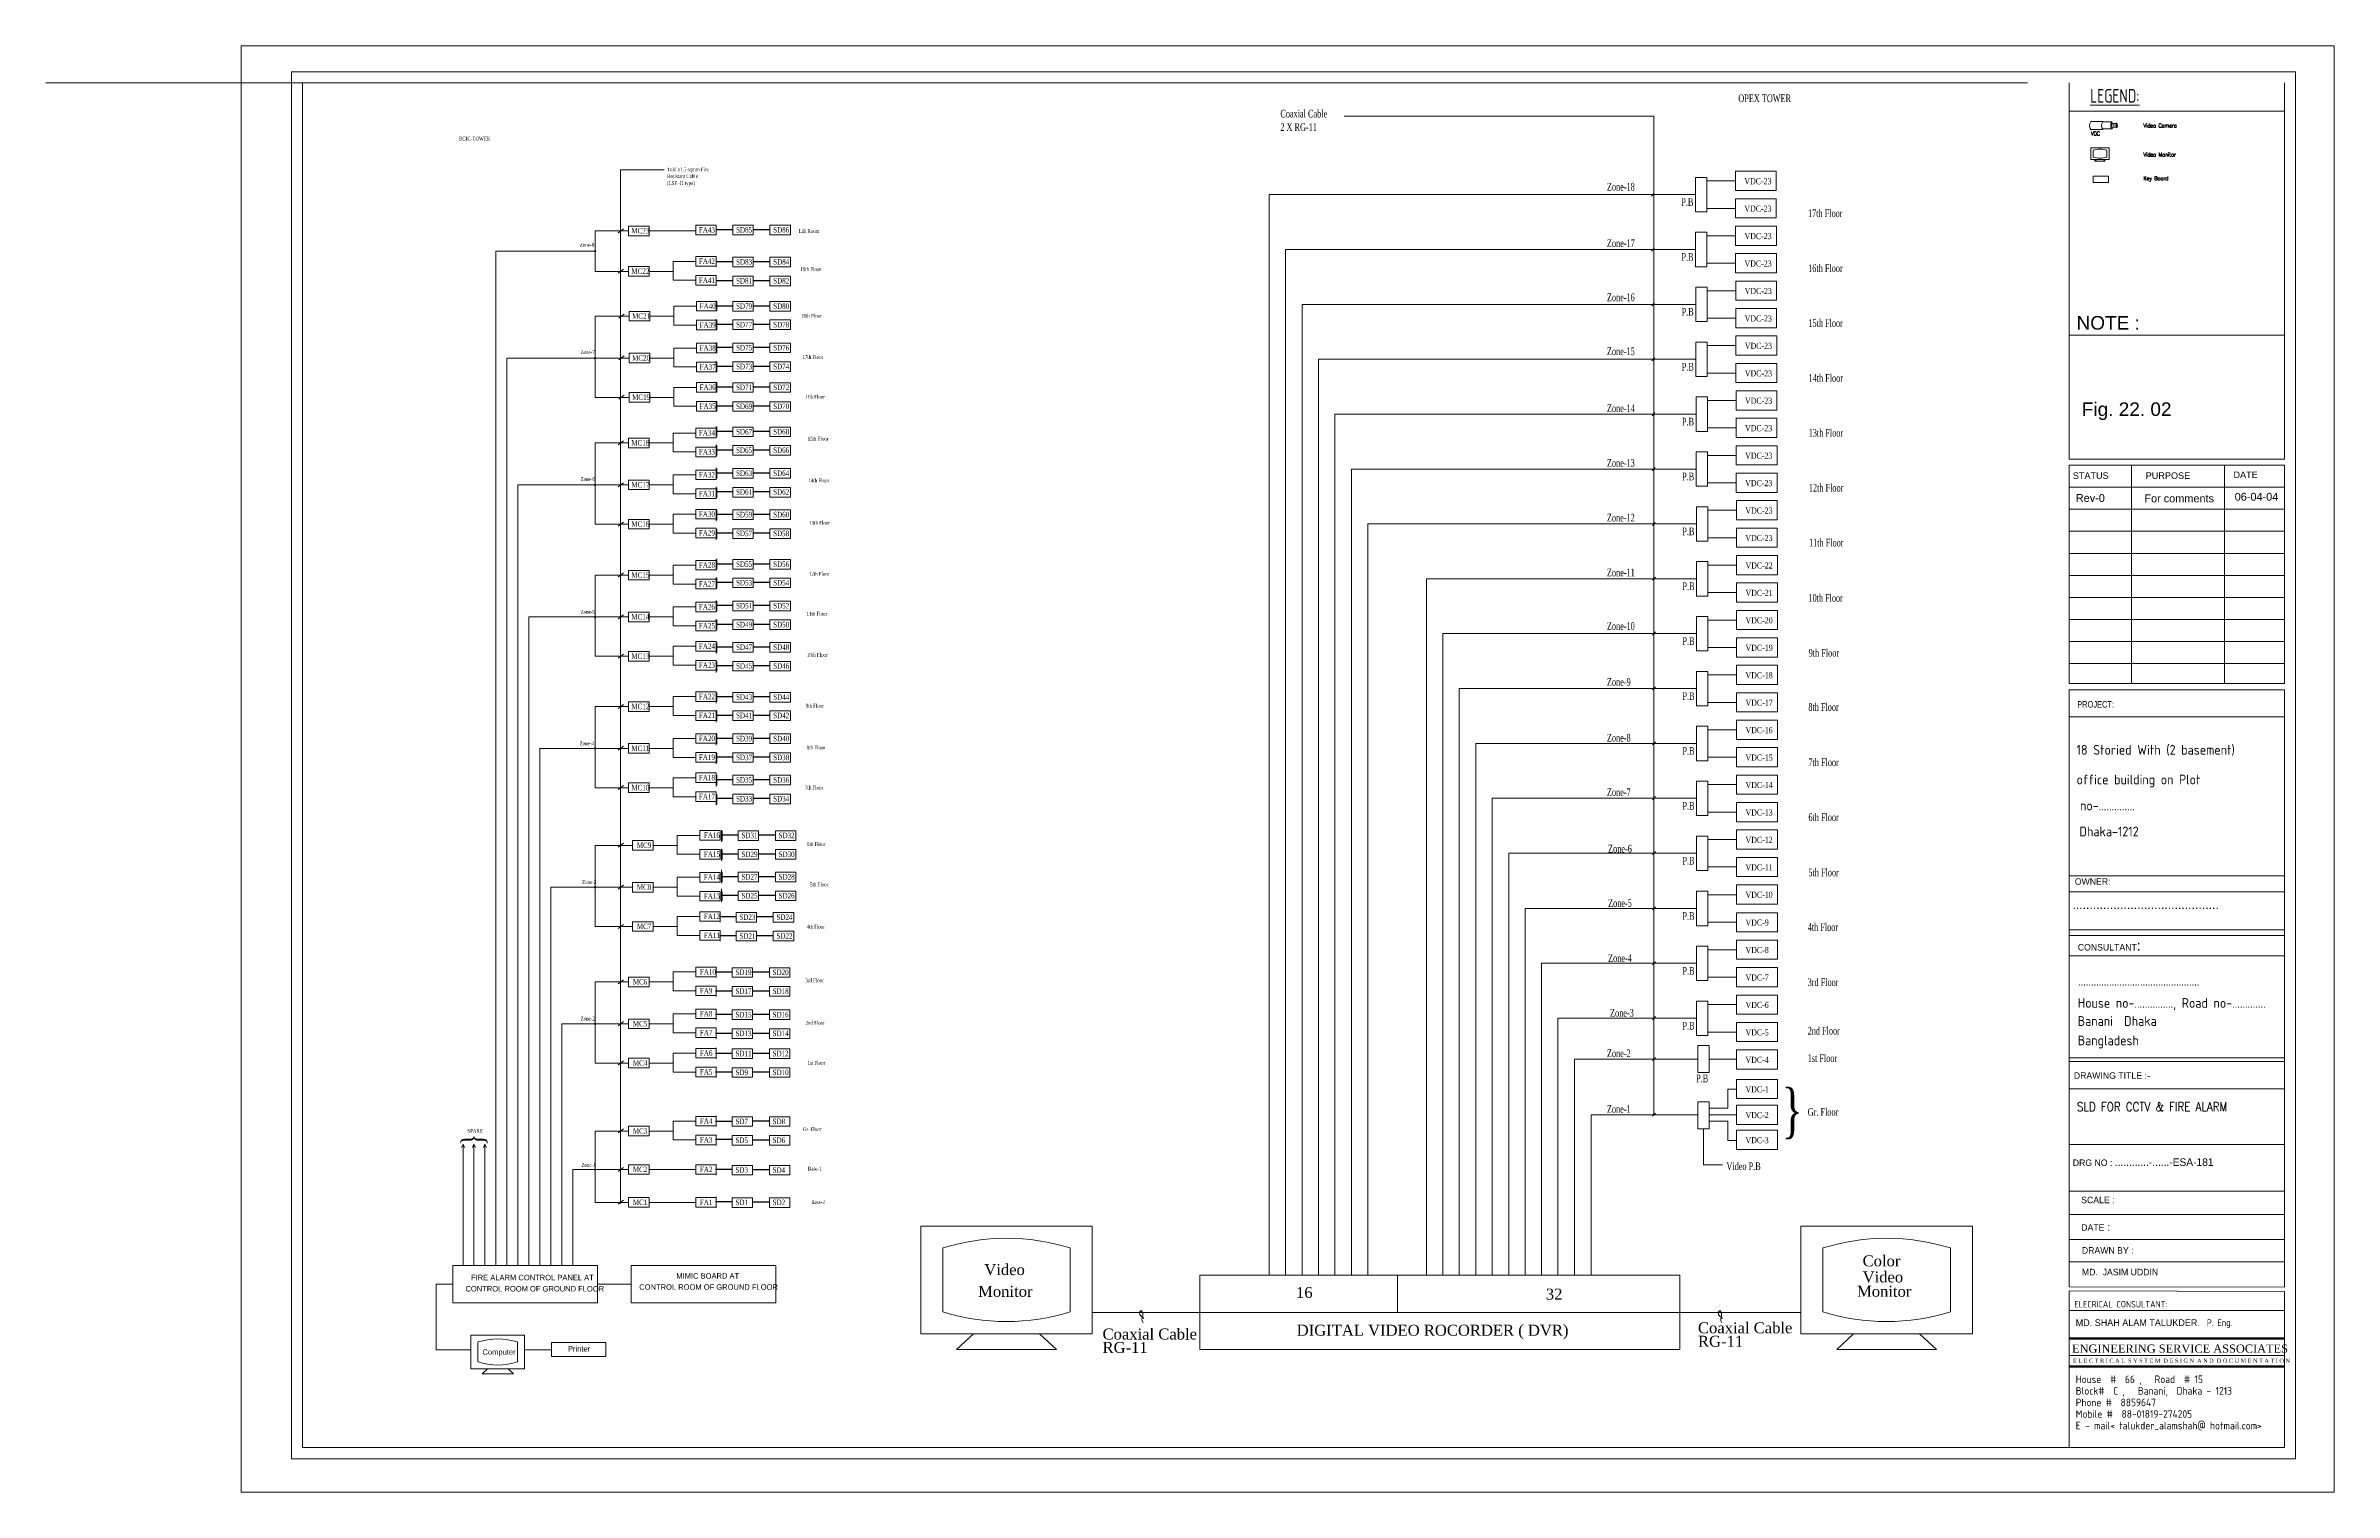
# Model space of a CAD drawing. Extents: x -101934 to -60251, y 103833 to 130188.
import ezdxf

# ---------------------------------------------------------------- set-up
doc = ezdxf.new("R2010")
doc.units = 0
doc.header["$LTSCALE"] = 250
doc.header["$MEASUREMENT"] = 0
doc.layers.get('DEFPOINTS').update_dxf_attribs({"linetype": 'CONTINUOUS'})
for name, color, linetype in [('ETEXT', 11, 'CONTINUOUS'), ('SYM', 11, 'CONTINUOUS'), ('TEXT', 7, 'CONTINUOUS'), ('TITLE', 6, 'CONTINUOUS')]:
    doc.layers.add(name, color=color, linetype=linetype)
doc.styles.add('24IN', font='isocp.shx', dxfattribs={"height": 24})
doc.styles.add('ARRI', font='arial.ttf', dxfattribs={"width": 0.8, "height": 100})
doc.styles.add('ATTR', font='times.ttf', dxfattribs={"width": 0.8, "height": 100})
doc.styles.add('SX', font='SIMPLEX.SHX')
doc.styles.add('TITEL', font='times.ttf', dxfattribs={"height": 0.5})

msp = doc.modelspace()

# ---------------------------------------------------------------- hatches: boundary and pattern name
at = {"layer": 'ETEXT', "lineweight": 13}
h = msp.add_hatch(dxfattribs=at)
h.set_pattern_fill('ANSI31', scale=12.860625, style=0)
h.set_pattern_definition([(45, (101866.5427, -28711.7602), (-1.136729393, 1.136729393), [])])
h.paths.add_polyline_path([(-64208, 128772, 0.617975), (-64219, 128772, 0.217708), (-64219, 128701, 0.617975), (-64208, 128701, 0.217708)])
h.paths.add_polyline_path([(-64213, 128704, -0.217708), (-64213, 128770, -0.217708)], flags=16)

# ---------------------------------------------------------------- linework, layer by layer
at = {"layer": 'DEFPOINTS', "color": 7, "lineweight": 13, "ltscale": 0.5}
msp.add_lwpolyline([(-98377, 103833), (-60251, 103833), (-60251, 130188), (-98377, 130188)], close=True, dxfattribs=at)
at = {"layer": 'ETEXT', "color": 7, "lineweight": 13}
for p, q in [((-64684, 128808), (-64463, 128808)), ((-64463, 128660), (-64684, 128660)), ((-64304, 128674), (-64472, 128674)), ((-64470, 128800), (-64304, 128800)), ((-64304, 128800), (-64290, 128779)), ((-64304, 128674), (-64290, 128694)), ((-64290, 128779), (-64258, 128770)), ((-64290, 128694), (-64258, 128704)), ((-64258, 128770), (-64220, 128770)), ((-64258, 128704), (-64220, 128704))]:
    msp.add_line(p, q, dxfattribs=at)
for points in [[(-64463, 128808), (-64463, 128808), (-64460, 128800)], [(-64463, 128660), (-64463, 128660), (-64458, 128674)]]:
    msp.add_lwpolyline(points, dxfattribs=at)
msp.add_lwpolyline([(-64208, 128701, 0.217708), (-64208, 128772, 0.617975), (-64219, 128772, 0.217708), (-64219, 128701, 0.617975)], format="xyb", close=True, dxfattribs=at)
for centre, radius, start, end in [((-64596, 128734), 115, 139.8734, 220.1266), ((-64375, 128734), 115, 139.8734, 220.1266), ((-64204, 128737), 118, 147.949, 212.051), ((-64204, 128737), 118, 147.949, 212.051), ((-64222, 128737), 80.1, 147.949, 212.051), ((-64185, 128737), 80.1, 155.4358, 204.5642), ((-64141, 128737), 80.1, 155.4358, 204.5642), ((-64286, 128737), 80.1, 335.4358, 24.5642)]:
    msp.add_arc(centre, radius, start, end, dxfattribs=at)
at = {"layer": 'SYM', "color": 7, "lineweight": 13}
for p, q in [((-78283, 128902), (-72642, 128902)), ((-72642, 110711), (-72642, 128902)), ((-64643, 128158), (-64643, 128282)), ((-64583, 128115), (-64616, 128084)), ((-64616, 128084), (-64421, 128084)), ((-64454, 128115), (-64421, 128084)), ((-64394, 128282), (-64394, 128158)), ((-91464, 109096), (-91464, 127925)), ((-91464, 127925), (-90670, 127925)), ((-71157, 127725), (-71681, 127725)), ((-79652, 127476), (-79652, 107790)), ((-71886, 127476), (-79652, 127476)), ((-72689, 127448), (-72637, 127504)), ((-71157, 127225), (-71677, 127225)), ((-91317, 126814), (-91929, 126814)), ((-91929, 126814), (-91929, 126077)), ((-91509, 126780), (-91412, 126853)), ((-91317, 126901), (-90946, 126901)), ((-91317, 126726), (-91317, 126901)), ((-90946, 126726), (-91317, 126726)), ((-90946, 126901), (-90946, 126726)), ((-90946, 126814), (-90095, 126814)), ((-90095, 126917), (-89724, 126917)), ((-90095, 126742), (-90095, 126917)), ((-89724, 126742), (-90095, 126742)), ((-89724, 126917), (-89724, 126742)), ((-89420, 126742), (-89420, 126917)), ((-89420, 126917), (-89048, 126917)), ((-89048, 126742), (-89420, 126742)), ((-89048, 126917), (-89048, 126742)), ((-88744, 126917), (-88372, 126917)), ((-88744, 126742), (-88744, 126917)), ((-88372, 126742), (-88744, 126742)), ((-88372, 126917), (-88372, 126742)), ((-71154, 126725), (-71678, 126725)), ((-93734, 126445), (-93734, 107966)), ((-91929, 126445), (-93734, 126445)), ((-90095, 126346), (-89724, 126346)), ((-90095, 126172), (-90095, 126346)), ((-89724, 126346), (-89724, 126172)), ((-89724, 126335), (-89724, 126161)), ((-89420, 126335), (-89048, 126335)), ((-89420, 126161), (-89420, 126335)), ((-89048, 126335), (-89048, 126161)), ((-88744, 126161), (-88744, 126335)), ((-88744, 126335), (-88372, 126335)), ((-88372, 126335), (-88372, 126161)), ((-79352, 126476), (-79352, 107790)), ((-71883, 126476), (-79352, 126476)), ((-72686, 126448), (-72634, 126504)), ((-91317, 126077), (-91929, 126077)), ((-91509, 126043), (-91412, 126117)), ((-91317, 126165), (-90946, 126165)), ((-91317, 125990), (-91317, 126165)), ((-90946, 125990), (-91317, 125990)), ((-90946, 126165), (-90946, 125990)), ((-90946, 126077), (-90509, 126077)), ((-90509, 126259), (-90509, 125915)), ((-90509, 126259), (-90095, 126259)), ((-90509, 125915), (-90095, 125915)), ((-89724, 126172), (-90095, 126172)), ((-90095, 126002), (-89724, 126002)), ((-90095, 125827), (-90095, 126002)), ((-89724, 126002), (-89724, 125827)), ((-89724, 126001), (-89724, 125826)), ((-89724, 125990), (-89724, 125815)), ((-89048, 126161), (-89420, 126161)), ((-89420, 125815), (-89420, 125990)), ((-89420, 125990), (-89048, 125990)), ((-89048, 125990), (-89048, 125815)), ((-88372, 126161), (-88744, 126161)), ((-88744, 125990), (-88372, 125990)), ((-88744, 125815), (-88744, 125990)), ((-88372, 125990), (-88372, 125815)), ((-71154, 126225), (-71674, 126225)), ((-89724, 125827), (-90095, 125827)), ((-90083, 125529), (-89711, 125529)), ((-90083, 125355), (-90083, 125529)), ((-89724, 125540), (-89724, 125365)), ((-89724, 125539), (-89724, 125364)), ((-89724, 125528), (-89724, 125353)), ((-89711, 125529), (-89711, 125355)), ((-89048, 125815), (-89420, 125815)), ((-89420, 125528), (-89048, 125528)), ((-89420, 125353), (-89420, 125528)), ((-89048, 125528), (-89048, 125353)), ((-88372, 125815), (-88744, 125815)), ((-88744, 125353), (-88744, 125528)), ((-88744, 125528), (-88372, 125528)), ((-88372, 125528), (-88372, 125353)), ((-79052, 125476), (-79052, 107790)), ((-71880, 125476), (-79052, 125476)), ((-72683, 125448), (-72631, 125504)), ((-71151, 125725), (-71675, 125725)), ((-91305, 125260), (-91929, 125260)), ((-91929, 125260), (-91929, 123781)), ((-91496, 125226), (-91400, 125299)), ((-91305, 125347), (-90933, 125347)), ((-91305, 125173), (-91305, 125347)), ((-90933, 125173), (-91305, 125173)), ((-90933, 125347), (-90933, 125173)), ((-90933, 125260), (-90496, 125260)), ((-90496, 125442), (-90496, 125098)), ((-90496, 125442), (-90083, 125442)), ((-90496, 125098), (-90083, 125098)), ((-89711, 125355), (-90083, 125355)), ((-90083, 125185), (-89711, 125185)), ((-90083, 125010), (-90083, 125185)), ((-89724, 125204), (-89724, 125029)), ((-89724, 125203), (-89724, 125028)), ((-89724, 125192), (-89724, 125017)), ((-89711, 125193), (-89711, 125018)), ((-89711, 125185), (-89711, 125010)), ((-89048, 125353), (-89420, 125353)), ((-89420, 125017), (-89420, 125192)), ((-89420, 125192), (-89048, 125192)), ((-89048, 125192), (-89048, 125017)), ((-88372, 125353), (-88744, 125353)), ((-88744, 125192), (-88372, 125192)), ((-88744, 125017), (-88744, 125192)), ((-88372, 125192), (-88372, 125017)), ((-71151, 125225), (-71671, 125225)), ((-90496, 124679), (-90496, 124335)), ((-90496, 124679), (-90083, 124679)), ((-89711, 125010), (-90083, 125010)), ((-90083, 124767), (-89711, 124767)), ((-90083, 124592), (-90083, 124767)), ((-89724, 124783), (-89724, 124609)), ((-89724, 124782), (-89724, 124608)), ((-89724, 124771), (-89724, 124597)), ((-89711, 124773), (-89711, 124598)), ((-89711, 124767), (-89711, 124592)), ((-89711, 124765), (-89711, 124590)), ((-89048, 125017), (-89420, 125017)), ((-89420, 124771), (-89048, 124771)), ((-89420, 124597), (-89420, 124771)), ((-89048, 124771), (-89048, 124597)), ((-88372, 125017), (-88744, 125017)), ((-88744, 124597), (-88744, 124771)), ((-88744, 124771), (-88372, 124771)), ((-88372, 124771), (-88372, 124597)), ((-71148, 124725), (-71672, 124725)), ((-91929, 124497), (-93534, 124497)), ((-93534, 124497), (-93534, 107966)), ((-91305, 124497), (-91917, 124497)), ((-91496, 124463), (-91400, 124537)), ((-91305, 124585), (-90933, 124585)), ((-91305, 124410), (-91305, 124585)), ((-90933, 124410), (-91305, 124410)), ((-90933, 124585), (-90933, 124410)), ((-90933, 124497), (-90496, 124497)), ((-90496, 124335), (-90083, 124335)), ((-89711, 124592), (-90083, 124592)), ((-90083, 124422), (-89711, 124422)), ((-90083, 124248), (-90083, 124422)), ((-89711, 124248), (-90083, 124248)), ((-89724, 124440), (-89724, 124265)), ((-89724, 124439), (-89724, 124265)), ((-89724, 124428), (-89724, 124253)), ((-89711, 124422), (-89711, 124248)), ((-89048, 124597), (-89420, 124597)), ((-89420, 124428), (-89048, 124428)), ((-89420, 124253), (-89420, 124428)), ((-89048, 124253), (-89420, 124253)), ((-89048, 124428), (-89048, 124253)), ((-88372, 124597), (-88744, 124597)), ((-88744, 124253), (-88744, 124428)), ((-88744, 124428), (-88372, 124428)), ((-88372, 124253), (-88744, 124253)), ((-88372, 124428), (-88372, 124253)), ((-78752, 124476), (-78752, 107790)), ((-71877, 124476), (-78752, 124476)), ((-72680, 124447), (-72628, 124504)), ((-71148, 124225), (-71668, 124225)), ((-91496, 123748), (-91400, 123821)), ((-91305, 123869), (-90933, 123869)), ((-91305, 123694), (-91305, 123869)), ((-90933, 123869), (-90933, 123694)), ((-90496, 123963), (-90083, 123963)), ((-90496, 123963), (-90496, 123619)), ((-90083, 124051), (-89711, 124051)), ((-90083, 123876), (-90083, 124051)), ((-89711, 123876), (-90083, 123876)), ((-89724, 124059), (-89724, 123885)), ((-89724, 124048), (-89724, 123874)), ((-89711, 124051), (-89711, 123876)), ((-89420, 123874), (-89420, 124048)), ((-89420, 124048), (-89048, 124048)), ((-89048, 123874), (-89420, 123874)), ((-89048, 124048), (-89048, 123874)), ((-88744, 124048), (-88372, 124048)), ((-88744, 123874), (-88744, 124048)), ((-88372, 123874), (-88744, 123874)), ((-88372, 124048), (-88372, 123874)), ((-91305, 123781), (-91929, 123781)), ((-90933, 123694), (-91305, 123694)), ((-90933, 123781), (-90496, 123781)), ((-90496, 123619), (-90083, 123619)), ((-90083, 123706), (-89711, 123706)), ((-90083, 123532), (-90083, 123706)), ((-89711, 123532), (-90083, 123532)), ((-89724, 123715), (-89724, 123540)), ((-89724, 123714), (-89724, 123539)), ((-89724, 123703), (-89724, 123528)), ((-89711, 123706), (-89711, 123532)), ((-89420, 123703), (-89048, 123703)), ((-89420, 123528), (-89420, 123703)), ((-89048, 123528), (-89420, 123528)), ((-89048, 123703), (-89048, 123528)), ((-88744, 123528), (-88744, 123703)), ((-88744, 123703), (-88372, 123703)), ((-88372, 123528), (-88744, 123528)), ((-88372, 123703), (-88372, 123528)), ((-78452, 123476), (-78452, 107790)), ((-71874, 123476), (-78452, 123476)), ((-72677, 123447), (-72625, 123504)), ((-71145, 123725), (-71669, 123725)), ((-91509, 122916), (-91412, 122989)), ((-91317, 123037), (-90946, 123037)), ((-91317, 122862), (-91317, 123037)), ((-90946, 123037), (-90946, 122862)), ((-90509, 123132), (-90095, 123132)), ((-90509, 123132), (-90509, 122787)), ((-90095, 123219), (-89724, 123219)), ((-90095, 123044), (-90095, 123219)), ((-89724, 123044), (-90095, 123044)), ((-89724, 123253), (-89724, 123078)), ((-89724, 123252), (-89724, 123077)), ((-89724, 123241), (-89724, 123066)), ((-89724, 123219), (-89724, 123044)), ((-89711, 123242), (-89711, 123068)), ((-89420, 123066), (-89420, 123241)), ((-89420, 123241), (-89048, 123241)), ((-89048, 123066), (-89420, 123066)), ((-89048, 123241), (-89048, 123066)), ((-88744, 123241), (-88372, 123241)), ((-88744, 123066), (-88744, 123241)), ((-88372, 123066), (-88744, 123066)), ((-88372, 123241), (-88372, 123066)), ((-71145, 123225), (-71665, 123225)), ((-91317, 122950), (-91929, 122950)), ((-91929, 122950), (-91929, 121471)), ((-90946, 122862), (-91317, 122862)), ((-90946, 122950), (-90509, 122950)), ((-90509, 122787), (-90095, 122787)), ((-90095, 122874), (-89724, 122874)), ((-90095, 122700), (-90095, 122874)), ((-89724, 122700), (-90095, 122700)), ((-89724, 122916), (-89724, 122742)), ((-89724, 122915), (-89724, 122741)), ((-89724, 122904), (-89724, 122730)), ((-89724, 122874), (-89724, 122700)), ((-89711, 122906), (-89711, 122731)), ((-89711, 122898), (-89711, 122723)), ((-89420, 122904), (-89048, 122904)), ((-89420, 122730), (-89420, 122904)), ((-89048, 122730), (-89420, 122730)), ((-89048, 122904), (-89048, 122730)), ((-88744, 122730), (-88744, 122904)), ((-88744, 122904), (-88372, 122904)), ((-88372, 122730), (-88744, 122730)), ((-88372, 122904), (-88372, 122730)), ((-71142, 122725), (-71666, 122725)), ((-91929, 122187), (-93334, 122187)), ((-93334, 122187), (-93334, 107966)), ((-91317, 122187), (-91929, 122187)), ((-91509, 122153), (-91412, 122226)), ((-91317, 122274), (-90946, 122274)), ((-91317, 122100), (-91317, 122274)), ((-90946, 122274), (-90946, 122100)), ((-90946, 122187), (-90509, 122187)), ((-90509, 122369), (-90095, 122369)), ((-90509, 122369), (-90509, 122025)), ((-90095, 122456), (-89724, 122456)), ((-90095, 122282), (-90095, 122456)), ((-89724, 122282), (-90095, 122282)), ((-89724, 122496), (-89724, 122322)), ((-89724, 122495), (-89724, 122321)), ((-89724, 122484), (-89724, 122310)), ((-89724, 122456), (-89724, 122282)), ((-89724, 122153), (-89724, 121978)), ((-89724, 122152), (-89724, 121977)), ((-89724, 122141), (-89724, 121966)), ((-89711, 122486), (-89711, 122311)), ((-89711, 122479), (-89711, 122305)), ((-89711, 122477), (-89711, 122303)), ((-89711, 122135), (-89711, 121960)), ((-89420, 122310), (-89420, 122484)), ((-89420, 122484), (-89048, 122484)), ((-89048, 122310), (-89420, 122310)), ((-89420, 121966), (-89420, 122141)), ((-89420, 122141), (-89048, 122141)), ((-89048, 122484), (-89048, 122310)), ((-89048, 122141), (-89048, 121966)), ((-88744, 122484), (-88372, 122484)), ((-88744, 122310), (-88744, 122484)), ((-88372, 122310), (-88744, 122310)), ((-88744, 122141), (-88372, 122141)), ((-88744, 121966), (-88744, 122141)), ((-88372, 122484), (-88372, 122310)), ((-88372, 122141), (-88372, 121966)), ((-78152, 122476), (-78152, 107790)), ((-71871, 122476), (-78152, 122476)), ((-72674, 122447), (-72622, 122504)), ((-71142, 122225), (-71662, 122225)), ((-90946, 122100), (-91317, 122100)), ((-90509, 122025), (-90095, 122025)), ((-90095, 122112), (-89724, 122112)), ((-90095, 121937), (-90095, 122112)), ((-89724, 121937), (-90095, 121937)), ((-90095, 121740), (-89724, 121740)), ((-90095, 121566), (-90095, 121740)), ((-89724, 122112), (-89724, 121937)), ((-89724, 121743), (-89724, 121568)), ((-89724, 121742), (-89724, 121567)), ((-89724, 121740), (-89724, 121566)), ((-89724, 121730), (-89724, 121556)), ((-89711, 121732), (-89711, 121557)), ((-89711, 121726), (-89711, 121551)), ((-89711, 121724), (-89711, 121549)), ((-89048, 121966), (-89420, 121966)), ((-89420, 121730), (-89048, 121730)), ((-89420, 121556), (-89420, 121730)), ((-89048, 121730), (-89048, 121556)), ((-88372, 121966), (-88744, 121966)), ((-88744, 121556), (-88744, 121730)), ((-88744, 121730), (-88372, 121730)), ((-88372, 121730), (-88372, 121556)), ((-71139, 121725), (-71663, 121725)), ((-91317, 121471), (-91929, 121471)), ((-91509, 121437), (-91412, 121510)), ((-91317, 121558), (-90946, 121558)), ((-91317, 121384), (-91317, 121558)), ((-90946, 121384), (-91317, 121384)), ((-90946, 121558), (-90946, 121384)), ((-90946, 121471), (-90509, 121471)), ((-90509, 121653), (-90509, 121309)), ((-90509, 121653), (-90095, 121653)), ((-90509, 121309), (-90095, 121309)), ((-89724, 121566), (-90095, 121566)), ((-90095, 121396), (-89724, 121396)), ((-90095, 121221), (-90095, 121396)), ((-89724, 121702), (-89724, 121528)), ((-89724, 121399), (-89724, 121225)), ((-89724, 121398), (-89724, 121224)), ((-89724, 121396), (-89724, 121221)), ((-89724, 121387), (-89724, 121213)), ((-89724, 121358), (-89724, 121184)), ((-89711, 121381), (-89711, 121207)), ((-89048, 121556), (-89420, 121556)), ((-89420, 121387), (-89048, 121387)), ((-89420, 121213), (-89420, 121387)), ((-89048, 121387), (-89048, 121213)), ((-88372, 121556), (-88744, 121556)), ((-88744, 121213), (-88744, 121387)), ((-88744, 121387), (-88372, 121387)), ((-88372, 121387), (-88372, 121213)), ((-77852, 121476), (-77852, 107790)), ((-71868, 121476), (-77852, 121476)), ((-72671, 121447), (-72619, 121504)), ((-89724, 121221), (-90095, 121221)), ((-89048, 121213), (-89420, 121213)), ((-88372, 121213), (-88744, 121213)), ((-71139, 121225), (-71659, 121225)), ((-91317, 120543), (-91929, 120543)), ((-91929, 120543), (-91929, 119064)), ((-91509, 120509), (-91412, 120582)), ((-91317, 120630), (-90946, 120630)), ((-91317, 120455), (-91317, 120630)), ((-90946, 120630), (-90946, 120455)), ((-90946, 120543), (-90509, 120543)), ((-90509, 120725), (-90509, 120380)), ((-90509, 120725), (-90095, 120725)), ((-90095, 120812), (-89724, 120812)), ((-90095, 120637), (-90095, 120812)), ((-89724, 120637), (-90095, 120637)), ((-90095, 120467), (-89724, 120467)), ((-90095, 120293), (-90095, 120467)), ((-89724, 120838), (-89724, 120663)), ((-89724, 120837), (-89724, 120662)), ((-89724, 120826), (-89724, 120651)), ((-89724, 120812), (-89724, 120637)), ((-89724, 120804), (-89724, 120629)), ((-89724, 120502), (-89724, 120327)), ((-89724, 120501), (-89724, 120326)), ((-89724, 120490), (-89724, 120315)), ((-89724, 120467), (-89724, 120293)), ((-89711, 120827), (-89711, 120653)), ((-89711, 120491), (-89711, 120316)), ((-89711, 120483), (-89711, 120308)), ((-89420, 120826), (-89048, 120826)), ((-89420, 120651), (-89420, 120826)), ((-89048, 120651), (-89420, 120651)), ((-89420, 120315), (-89420, 120490)), ((-89420, 120490), (-89048, 120490)), ((-89048, 120826), (-89048, 120651)), ((-89048, 120490), (-89048, 120315)), ((-88744, 120651), (-88744, 120826)), ((-88744, 120826), (-88372, 120826)), ((-88372, 120651), (-88744, 120651)), ((-88744, 120490), (-88372, 120490)), ((-88744, 120315), (-88744, 120490)), ((-88372, 120826), (-88372, 120651)), ((-88372, 120490), (-88372, 120315)), ((-76787, 120478), (-76787, 107790)), ((-71865, 120478), (-76787, 120478)), ((-72668, 120450), (-72616, 120507)), ((-71136, 120725), (-71660, 120725)), ((-90946, 120455), (-91317, 120455)), ((-90509, 120380), (-90095, 120380)), ((-89724, 120293), (-90095, 120293)), ((-90095, 120049), (-89724, 120049)), ((-90095, 119875), (-90095, 120049)), ((-89724, 120460), (-89724, 120285)), ((-89724, 120081), (-89724, 119907)), ((-89724, 120080), (-89724, 119906)), ((-89724, 120069), (-89724, 119895)), ((-89724, 120049), (-89724, 119875)), ((-89711, 120071), (-89711, 119896)), ((-89711, 120065), (-89711, 119890)), ((-89711, 120063), (-89711, 119888)), ((-89048, 120315), (-89420, 120315)), ((-89420, 120069), (-89048, 120069)), ((-89420, 119895), (-89420, 120069)), ((-89048, 120069), (-89048, 119895)), ((-88372, 120315), (-88744, 120315)), ((-88744, 119895), (-88744, 120069)), ((-88744, 120069), (-88372, 120069)), ((-88372, 120069), (-88372, 119895)), ((-71136, 120225), (-71656, 120225)), ((-91929, 119780), (-93134, 119780)), ((-93134, 119780), (-93134, 107966)), ((-91317, 119780), (-91929, 119780)), ((-91509, 119746), (-91412, 119819)), ((-91317, 119867), (-90946, 119867)), ((-91317, 119693), (-91317, 119867)), ((-90946, 119693), (-91317, 119693)), ((-90946, 119867), (-90946, 119693)), ((-90946, 119780), (-90509, 119780)), ((-90509, 119962), (-90509, 119618)), ((-90509, 119962), (-90095, 119962)), ((-89724, 119875), (-90095, 119875)), ((-90095, 119705), (-89724, 119705)), ((-90095, 119530), (-90095, 119705)), ((-89724, 120041), (-89724, 119867)), ((-89724, 119738), (-89724, 119563)), ((-89724, 119737), (-89724, 119563)), ((-89724, 119726), (-89724, 119551)), ((-89724, 119705), (-89724, 119530)), ((-89724, 119697), (-89724, 119522)), ((-89711, 119720), (-89711, 119546)), ((-89048, 119895), (-89420, 119895)), ((-89420, 119726), (-89048, 119726)), ((-89420, 119551), (-89420, 119726)), ((-89048, 119726), (-89048, 119551)), ((-88372, 119895), (-88744, 119895)), ((-88744, 119551), (-88744, 119726)), ((-88744, 119726), (-88372, 119726)), ((-88372, 119726), (-88372, 119551)), ((-71136, 119725), (-71660, 119725)), ((-90509, 119618), (-90095, 119618)), ((-90509, 119246), (-90095, 119246)), ((-90509, 119246), (-90509, 118902)), ((-89724, 119530), (-90095, 119530)), ((-90095, 119333), (-89724, 119333)), ((-90095, 119159), (-90095, 119333)), ((-89724, 119333), (-89724, 119159)), ((-89724, 119328), (-89724, 119153)), ((-89724, 119327), (-89724, 119152)), ((-89724, 119325), (-89724, 119151)), ((-89724, 119316), (-89724, 119141)), ((-89724, 119288), (-89724, 119113)), ((-89711, 119317), (-89711, 119142)), ((-89711, 119311), (-89711, 119136)), ((-89711, 119309), (-89711, 119134)), ((-89048, 119551), (-89420, 119551)), ((-89420, 119141), (-89420, 119316)), ((-89420, 119316), (-89048, 119316)), ((-89048, 119316), (-89048, 119141)), ((-88372, 119551), (-88744, 119551)), ((-88744, 119316), (-88372, 119316)), ((-88744, 119141), (-88744, 119316)), ((-88372, 119316), (-88372, 119141)), ((-76487, 119478), (-76487, 107790)), ((-71865, 119478), (-76487, 119478)), ((-72668, 119450), (-72616, 119507)), ((-71136, 119225), (-71656, 119225)), ((-91317, 119064), (-91929, 119064)), ((-91509, 119030), (-91412, 119103)), ((-91317, 119151), (-90946, 119151)), ((-91317, 118977), (-91317, 119151)), ((-90946, 118977), (-91317, 118977)), ((-90946, 119151), (-90946, 118977)), ((-90946, 119064), (-90509, 119064)), ((-90509, 118902), (-90095, 118902)), ((-89724, 119159), (-90095, 119159)), ((-90095, 118989), (-89724, 118989)), ((-90095, 118814), (-90095, 118989)), ((-89724, 118814), (-90095, 118814)), ((-89724, 118989), (-89724, 118814)), ((-89724, 118984), (-89724, 118810)), ((-89724, 118983), (-89724, 118809)), ((-89724, 118981), (-89724, 118806)), ((-89724, 118972), (-89724, 118798)), ((-89724, 118943), (-89724, 118769)), ((-89711, 118966), (-89711, 118792)), ((-89048, 119141), (-89420, 119141)), ((-89420, 118798), (-89420, 118972)), ((-89420, 118972), (-89048, 118972)), ((-89048, 118798), (-89420, 118798)), ((-89048, 118972), (-89048, 118798)), ((-88372, 119141), (-88744, 119141)), ((-88744, 118972), (-88372, 118972)), ((-88744, 118798), (-88744, 118972)), ((-88372, 118798), (-88744, 118798)), ((-88372, 118972), (-88372, 118798)), ((-90095, 118416), (-89724, 118416)), ((-90095, 118242), (-90095, 118416)), ((-89724, 118418), (-89724, 118243)), ((-89724, 118417), (-89724, 118242)), ((-89724, 118416), (-89724, 118242)), ((-89724, 118406), (-89724, 118231)), ((-89724, 118392), (-89724, 118218)), ((-89724, 118384), (-89724, 118210)), ((-89711, 118407), (-89711, 118233)), ((-89420, 118231), (-89420, 118406)), ((-89420, 118406), (-89048, 118406)), ((-89048, 118406), (-89048, 118231)), ((-88744, 118406), (-88372, 118406)), ((-88744, 118231), (-88744, 118406)), ((-88372, 118406), (-88372, 118231)), ((-76187, 118478), (-76187, 107790)), ((-71865, 118478), (-76187, 118478)), ((-72668, 118450), (-72616, 118507)), ((-71136, 118725), (-71660, 118725)), ((-91317, 118147), (-91929, 118147)), ((-91929, 118147), (-91929, 116669)), ((-91509, 118113), (-91412, 118186)), ((-91317, 118234), (-90946, 118234)), ((-91317, 118060), (-91317, 118234)), ((-90946, 118060), (-91317, 118060)), ((-90946, 118234), (-90946, 118060)), ((-90946, 118147), (-90509, 118147)), ((-90509, 118329), (-90095, 118329)), ((-90509, 118329), (-90509, 117985)), ((-90509, 117985), (-90095, 117985)), ((-89724, 118242), (-90095, 118242)), ((-90095, 118072), (-89724, 118072)), ((-90095, 117897), (-90095, 118072)), ((-89724, 118082), (-89724, 117907)), ((-89724, 118081), (-89724, 117906)), ((-89724, 118072), (-89724, 117897)), ((-89724, 118070), (-89724, 117895)), ((-89724, 118048), (-89724, 117873)), ((-89724, 118040), (-89724, 117865)), ((-89711, 118071), (-89711, 117897)), ((-89711, 118063), (-89711, 117888)), ((-89048, 118231), (-89420, 118231)), ((-89420, 118070), (-89048, 118070)), ((-89420, 117895), (-89420, 118070)), ((-89048, 118070), (-89048, 117895)), ((-88372, 118231), (-88744, 118231)), ((-88744, 117895), (-88744, 118070)), ((-88744, 118070), (-88372, 118070)), ((-88372, 118070), (-88372, 117895)), ((-71136, 118225), (-71656, 118225)), ((-90509, 117566), (-90095, 117566)), ((-90509, 117566), (-90509, 117222)), ((-89724, 117897), (-90095, 117897)), ((-90095, 117654), (-89724, 117654)), ((-90095, 117479), (-90095, 117654)), ((-89724, 117662), (-89724, 117487)), ((-89724, 117661), (-89724, 117486)), ((-89724, 117654), (-89724, 117479)), ((-89724, 117649), (-89724, 117475)), ((-89724, 117629), (-89724, 117455)), ((-89724, 117622), (-89724, 117447)), ((-89711, 117651), (-89711, 117476)), ((-89711, 117645), (-89711, 117470)), ((-89711, 117643), (-89711, 117468)), ((-89048, 117895), (-89420, 117895)), ((-89420, 117475), (-89420, 117649)), ((-89420, 117649), (-89048, 117649)), ((-89048, 117649), (-89048, 117475)), ((-88372, 117895), (-88744, 117895)), ((-88744, 117649), (-88372, 117649)), ((-88744, 117475), (-88744, 117649)), ((-88372, 117649), (-88372, 117475)), ((-71136, 117725), (-71660, 117725)), ((-91929, 117385), (-92934, 117385)), ((-92934, 117385), (-92934, 107966)), ((-91317, 117385), (-91929, 117385)), ((-91509, 117351), (-91412, 117424)), ((-91317, 117472), (-90946, 117472)), ((-91317, 117297), (-91317, 117472)), ((-90946, 117297), (-91317, 117297)), ((-90946, 117472), (-90946, 117297)), ((-90946, 117385), (-90509, 117385)), ((-90509, 117222), (-90095, 117222)), ((-89724, 117479), (-90095, 117479)), ((-90095, 117309), (-89724, 117309)), ((-90095, 117135), (-90095, 117309)), ((-89724, 117135), (-90095, 117135)), ((-89724, 117318), (-89724, 117144)), ((-89724, 117317), (-89724, 117143)), ((-89724, 117309), (-89724, 117135)), ((-89724, 117306), (-89724, 117132)), ((-89724, 117285), (-89724, 117110)), ((-89724, 117277), (-89724, 117103)), ((-89711, 117300), (-89711, 117126)), ((-89048, 117475), (-89420, 117475)), ((-89420, 117132), (-89420, 117306)), ((-89420, 117306), (-89048, 117306)), ((-89048, 117132), (-89420, 117132)), ((-89048, 117306), (-89048, 117132)), ((-88372, 117475), (-88744, 117475)), ((-88744, 117306), (-88372, 117306)), ((-88744, 117132), (-88744, 117306)), ((-88372, 117132), (-88744, 117132)), ((-88372, 117306), (-88372, 117132)), ((-75887, 117478), (-75887, 107790)), ((-71865, 117478), (-75887, 117478)), ((-72668, 117450), (-72616, 117507)), ((-71136, 117225), (-71656, 117225)), ((-91317, 116756), (-90946, 116756)), ((-91317, 116581), (-91317, 116756)), ((-90946, 116756), (-90946, 116581)), ((-90509, 116850), (-90509, 116506)), ((-90509, 116850), (-90095, 116850)), ((-90095, 116938), (-89724, 116938)), ((-90095, 116763), (-90095, 116938)), ((-89724, 116763), (-90095, 116763)), ((-89724, 116938), (-89724, 116763)), ((-89724, 116913), (-89724, 116739)), ((-89724, 116908), (-89724, 116733)), ((-89724, 116907), (-89724, 116732)), ((-89724, 116906), (-89724, 116731)), ((-89724, 116896), (-89724, 116721)), ((-89724, 116868), (-89724, 116693)), ((-89711, 116897), (-89711, 116723)), ((-89711, 116891), (-89711, 116716)), ((-89711, 116889), (-89711, 116715)), ((-89420, 116896), (-89048, 116896)), ((-89420, 116721), (-89420, 116896)), ((-89048, 116721), (-89420, 116721)), ((-89048, 116896), (-89048, 116721)), ((-88744, 116721), (-88744, 116896)), ((-88744, 116896), (-88372, 116896)), ((-88372, 116721), (-88744, 116721)), ((-88372, 116896), (-88372, 116721)), ((-71136, 116725), (-71660, 116725)), ((-91317, 116669), (-91929, 116669)), ((-91509, 116635), (-91412, 116708)), ((-90946, 116581), (-91317, 116581)), ((-90946, 116669), (-90509, 116669)), ((-90509, 116506), (-90095, 116506)), ((-90095, 116593), (-89724, 116593)), ((-90095, 116419), (-90095, 116593)), ((-89724, 116419), (-90095, 116419)), ((-89724, 116593), (-89724, 116419)), ((-89724, 116569), (-89724, 116395)), ((-89724, 116565), (-89724, 116390)), ((-89724, 116564), (-89724, 116389)), ((-89724, 116561), (-89724, 116387)), ((-89724, 116553), (-89724, 116378)), ((-89724, 116523), (-89724, 116349)), ((-89711, 116547), (-89711, 116372)), ((-89420, 116553), (-89048, 116553)), ((-89420, 116378), (-89420, 116553)), ((-89048, 116378), (-89420, 116378)), ((-89048, 116553), (-89048, 116378)), ((-88744, 116378), (-88744, 116553)), ((-88744, 116553), (-88372, 116553)), ((-88372, 116378), (-88744, 116378)), ((-88372, 116553), (-88372, 116378)), ((-75587, 116478), (-75587, 107790)), ((-71865, 116478), (-75587, 116478)), ((-72668, 116450), (-72616, 116507)), ((-90022, 115888), (-89651, 115888)), ((-90022, 115714), (-90022, 115888)), ((-89651, 115888), (-89651, 115714)), ((-89625, 115896), (-89625, 115722)), ((-89625, 115895), (-89625, 115721)), ((-89625, 115888), (-89625, 115714)), ((-89625, 115884), (-89625, 115710)), ((-89612, 115886), (-89612, 115711)), ((-89612, 115880), (-89612, 115705)), ((-89321, 115884), (-88949, 115884)), ((-89321, 115710), (-89321, 115884)), ((-88949, 115884), (-88949, 115710)), ((-88644, 115710), (-88644, 115884)), ((-88644, 115884), (-88273, 115884)), ((-88273, 115884), (-88273, 115710)), ((-71136, 116225), (-71656, 116225)), ((-91244, 115619), (-91929, 115619)), ((-91929, 115619), (-91929, 114141)), ((-91509, 115585), (-91412, 115659)), ((-91244, 115707), (-90873, 115707)), ((-91244, 115532), (-91244, 115707)), ((-90873, 115532), (-91244, 115532)), ((-90873, 115707), (-90873, 115532)), ((-90873, 115619), (-90436, 115619)), ((-90436, 115801), (-90436, 115457)), ((-90436, 115801), (-90022, 115801)), ((-89651, 115714), (-90022, 115714)), ((-90022, 115544), (-89651, 115544)), ((-90022, 115369), (-90022, 115544)), ((-89651, 115544), (-89651, 115369)), ((-89625, 115864), (-89625, 115690)), ((-89625, 115856), (-89625, 115682)), ((-89625, 115553), (-89625, 115378)), ((-89625, 115552), (-89625, 115377)), ((-89625, 115544), (-89625, 115369)), ((-89625, 115541), (-89625, 115366)), ((-89625, 115520), (-89625, 115345)), ((-89625, 115512), (-89625, 115337)), ((-89612, 115878), (-89612, 115703)), ((-89612, 115535), (-89612, 115361)), ((-88949, 115710), (-89321, 115710)), ((-89321, 115541), (-88949, 115541)), ((-89321, 115366), (-89321, 115541)), ((-88949, 115541), (-88949, 115366)), ((-88273, 115710), (-88644, 115710)), ((-88644, 115366), (-88644, 115541)), ((-88644, 115541), (-88273, 115541)), ((-88273, 115541), (-88273, 115366)), ((-75287, 115478), (-75287, 107790)), ((-71865, 115478), (-75287, 115478)), ((-72668, 115450), (-72616, 115507)), ((-71136, 115725), (-71660, 115725)), ((-90436, 115457), (-90022, 115457)), ((-89651, 115369), (-90022, 115369)), ((-90022, 115126), (-89651, 115126)), ((-90022, 114951), (-90022, 115126)), ((-89651, 115126), (-89651, 114951)), ((-89625, 115172), (-89625, 114998)), ((-89625, 115148), (-89625, 114974)), ((-89625, 115143), (-89625, 114968)), ((-89625, 115142), (-89625, 114967)), ((-89625, 115140), (-89625, 114966)), ((-89625, 115131), (-89625, 114956)), ((-89625, 115103), (-89625, 114928)), ((-89612, 115132), (-89612, 114957)), ((-89612, 115126), (-89612, 114951)), ((-89612, 115124), (-89612, 114949)), ((-88949, 115366), (-89321, 115366)), ((-89321, 114956), (-89321, 115131)), ((-89321, 115131), (-88949, 115131)), ((-88949, 115131), (-88949, 114956)), ((-88273, 115366), (-88644, 115366)), ((-88644, 115131), (-88273, 115131)), ((-88644, 114956), (-88644, 115131)), ((-88273, 115131), (-88273, 114956)), ((-71136, 115225), (-71656, 115225)), ((-91929, 114857), (-92734, 114857)), ((-92734, 114857), (-92734, 107966)), ((-91244, 114857), (-91929, 114857)), ((-91509, 114823), (-91412, 114896)), ((-91244, 114944), (-90873, 114944)), ((-91244, 114769), (-91244, 114944)), ((-90873, 114769), (-91244, 114769)), ((-90873, 114944), (-90873, 114769)), ((-90873, 114857), (-90436, 114857)), ((-90436, 115038), (-90436, 114694)), ((-90436, 115038), (-90022, 115038)), ((-90436, 114694), (-90022, 114694)), ((-89651, 114951), (-90022, 114951)), ((-90022, 114781), (-89651, 114781)), ((-90022, 114607), (-90022, 114781)), ((-89651, 114781), (-89651, 114607)), ((-89625, 114828), (-89625, 114653)), ((-89625, 114804), (-89625, 114629)), ((-89625, 114799), (-89625, 114625)), ((-89625, 114798), (-89625, 114624)), ((-89625, 114796), (-89625, 114621)), ((-89625, 114787), (-89625, 114613)), ((-89625, 114758), (-89625, 114584)), ((-89612, 114781), (-89612, 114607)), ((-88949, 114956), (-89321, 114956)), ((-89321, 114613), (-89321, 114787)), ((-89321, 114787), (-88949, 114787)), ((-88949, 114787), (-88949, 114613)), ((-88273, 114956), (-88644, 114956)), ((-88644, 114787), (-88273, 114787)), ((-88644, 114613), (-88644, 114787)), ((-88273, 114787), (-88273, 114613)), ((-71136, 114718), (-71660, 114718)), ((-91244, 114228), (-90873, 114228)), ((-91244, 114053), (-91244, 114228)), ((-90873, 114228), (-90873, 114053)), ((-90436, 114323), (-90022, 114323)), ((-90436, 114323), (-90436, 113978)), ((-89651, 114607), (-90022, 114607)), ((-90022, 114410), (-89651, 114410)), ((-90022, 114235), (-90022, 114410)), ((-89651, 114235), (-90022, 114235)), ((-89651, 114410), (-89651, 114235)), ((-89651, 114392), (-89651, 114217)), ((-89359, 114397), (-88987, 114397)), ((-89359, 114222), (-89359, 114397)), ((-88987, 114222), (-89359, 114222)), ((-88949, 114613), (-89321, 114613)), ((-88987, 114397), (-88987, 114222)), ((-88682, 114222), (-88682, 114397)), ((-88682, 114397), (-88311, 114397)), ((-88311, 114222), (-88682, 114222)), ((-88273, 114613), (-88644, 114613)), ((-88311, 114397), (-88311, 114222)), ((-74987, 114471), (-74987, 107790)), ((-71865, 114471), (-74987, 114471)), ((-72668, 114443), (-72616, 114499)), ((-71136, 114218), (-71656, 114218)), ((-91244, 114141), (-91929, 114141)), ((-91509, 114107), (-91412, 114180)), ((-90873, 114053), (-91244, 114053)), ((-90873, 114141), (-90436, 114141)), ((-90436, 113978), (-90022, 113978)), ((-90022, 114065), (-89651, 114065)), ((-90022, 113891), (-90022, 114065)), ((-89651, 113891), (-90022, 113891)), ((-89651, 114065), (-89651, 113891)), ((-89651, 114048), (-89651, 113873)), ((-89359, 114053), (-88987, 114053)), ((-89359, 113879), (-89359, 114053)), ((-88987, 113879), (-89359, 113879)), ((-88987, 114053), (-88987, 113879)), ((-88682, 113879), (-88682, 114053)), ((-88682, 114053), (-88311, 114053)), ((-88311, 113879), (-88682, 113879)), ((-88311, 114053), (-88311, 113879)), ((-90095, 113400), (-89724, 113400)), ((-90095, 113225), (-90095, 113400)), ((-89724, 113400), (-89724, 113225)), ((-89723, 113403), (-89723, 113229)), ((-89723, 113385), (-89723, 113211)), ((-89430, 113216), (-89430, 113390)), ((-89430, 113390), (-89059, 113390)), ((-89059, 113390), (-89059, 113216)), ((-88754, 113390), (-88382, 113390)), ((-88754, 113216), (-88754, 113390)), ((-88382, 113390), (-88382, 113216)), ((-74687, 113471), (-74687, 107790)), ((-71865, 113471), (-74687, 113471)), ((-72668, 113443), (-72616, 113499)), ((-71136, 113718), (-71660, 113718)), ((-91317, 113131), (-91929, 113131)), ((-91929, 113131), (-91929, 111652)), ((-91509, 113097), (-91412, 113170)), ((-91317, 113218), (-90946, 113218)), ((-91317, 113043), (-91317, 113218)), ((-90946, 113043), (-91317, 113043)), ((-90946, 113218), (-90946, 113043)), ((-90946, 113131), (-90509, 113131)), ((-90509, 113312), (-90095, 113312)), ((-90509, 113312), (-90509, 112968)), ((-90509, 112968), (-90095, 112968)), ((-89724, 113225), (-90095, 113225)), ((-90095, 113055), (-89724, 113055)), ((-90095, 112881), (-90095, 113055)), ((-89724, 113055), (-89724, 112881)), ((-89723, 113059), (-89723, 112884)), ((-89723, 113041), (-89723, 112866)), ((-89059, 113216), (-89430, 113216)), ((-89430, 112872), (-89430, 113047)), ((-89430, 113047), (-89059, 113047)), ((-89059, 113047), (-89059, 112872)), ((-88382, 113216), (-88754, 113216)), ((-88754, 113047), (-88382, 113047)), ((-88754, 112872), (-88754, 113047)), ((-88382, 113047), (-88382, 112872)), ((-71136, 113218), (-71656, 113218)), ((-90509, 112550), (-90095, 112550)), ((-90509, 112550), (-90509, 112205)), ((-89724, 112881), (-90095, 112881)), ((-90095, 112637), (-89724, 112637)), ((-90095, 112462), (-90095, 112637)), ((-89724, 112637), (-89724, 112462)), ((-89724, 112630), (-89724, 112455)), ((-89723, 112633), (-89723, 112459)), ((-89723, 112615), (-89723, 112441)), ((-89059, 112872), (-89430, 112872)), ((-89430, 112620), (-89059, 112620)), ((-89430, 112446), (-89430, 112620)), ((-89059, 112620), (-89059, 112446)), ((-88382, 112872), (-88754, 112872)), ((-88754, 112446), (-88754, 112620)), ((-88754, 112620), (-88382, 112620)), ((-88382, 112620), (-88382, 112446)), ((-71136, 112718), (-71660, 112718)), ((-91929, 112368), (-92534, 112368)), ((-92534, 112368), (-92534, 107966)), ((-91317, 112368), (-91929, 112368)), ((-91509, 112334), (-91412, 112407)), ((-91317, 112455), (-90946, 112455)), ((-91317, 112281), (-91317, 112455)), ((-90946, 112281), (-91317, 112281)), ((-90946, 112455), (-90946, 112281)), ((-90946, 112368), (-90509, 112368)), ((-90509, 112205), (-90095, 112205)), ((-89724, 112462), (-90095, 112462)), ((-90095, 112293), (-89724, 112293)), ((-90095, 112118), (-90095, 112293)), ((-89724, 112293), (-89724, 112118)), ((-89724, 112285), (-89724, 112111)), ((-89723, 112289), (-89723, 112114)), ((-89723, 112271), (-89723, 112097)), ((-89059, 112446), (-89430, 112446)), ((-89430, 112277), (-89059, 112277)), ((-89430, 112102), (-89430, 112277)), ((-89059, 112277), (-89059, 112102)), ((-88382, 112446), (-88754, 112446)), ((-88754, 112102), (-88754, 112277)), ((-88754, 112277), (-88382, 112277)), ((-88382, 112277), (-88382, 112102)), ((-71865, 112471), (-74390, 112471)), ((-74390, 107790), (-74390, 112471)), ((-72668, 112443), (-72616, 112499)), ((-71136, 112218), (-71656, 112218)), ((-91317, 111739), (-90946, 111739)), ((-91317, 111565), (-91317, 111739)), ((-90946, 111739), (-90946, 111565)), ((-90509, 111834), (-90509, 111489)), ((-90509, 111834), (-90095, 111834)), ((-89724, 112118), (-90095, 112118)), ((-90095, 111921), (-89724, 111921)), ((-90095, 111746), (-90095, 111921)), ((-89724, 111746), (-90095, 111746)), ((-89724, 111928), (-89724, 111753)), ((-89724, 111921), (-89724, 111746)), ((-89724, 111920), (-89724, 111746)), ((-89723, 111924), (-89723, 111749)), ((-89723, 111906), (-89723, 111731)), ((-89059, 112102), (-89430, 112102)), ((-89430, 111736), (-89430, 111911)), ((-89430, 111911), (-89059, 111911)), ((-89059, 111736), (-89430, 111736)), ((-89059, 111911), (-89059, 111736)), ((-88382, 112102), (-88754, 112102)), ((-88754, 111911), (-88382, 111911)), ((-88754, 111736), (-88754, 111911)), ((-88382, 111736), (-88754, 111736)), ((-88382, 111911), (-88382, 111736)), ((-74087, 111725), (-74087, 107790)), ((-71842, 111725), (-74087, 111725)), ((-72668, 111697), (-72616, 111753)), ((-71136, 111725), (-71637, 111725)), ((-91317, 111652), (-91929, 111652)), ((-91509, 111618), (-91412, 111691)), ((-90946, 111565), (-91317, 111565)), ((-90946, 111652), (-90509, 111652)), ((-90509, 111489), (-90095, 111489)), ((-90095, 111577), (-89724, 111577)), ((-90095, 111402), (-90095, 111577)), ((-89724, 111402), (-90095, 111402)), ((-89724, 111583), (-89724, 111409)), ((-89724, 111577), (-89724, 111402)), ((-89724, 111576), (-89724, 111401)), ((-89723, 111580), (-89723, 111405)), ((-89723, 111562), (-89723, 111387)), ((-89430, 111393), (-89430, 111568)), ((-89430, 111568), (-89059, 111568)), ((-89059, 111393), (-89430, 111393)), ((-89059, 111568), (-89059, 111393)), ((-88754, 111568), (-88382, 111568)), ((-88754, 111393), (-88754, 111568)), ((-88382, 111393), (-88754, 111393)), ((-88382, 111568), (-88382, 111393)), ((-71294, 110828), (-71294, 111180)), ((-71136, 111180), (-71294, 111180)), ((-91317, 110500), (-90946, 110500)), ((-91317, 110326), (-91317, 110500)), ((-90946, 110500), (-90946, 110326)), ((-90509, 110595), (-90095, 110595)), ((-90509, 110595), (-90509, 110251)), ((-90095, 110682), (-89724, 110682)), ((-90095, 110508), (-90095, 110682)), ((-89724, 110508), (-90095, 110508)), ((-89724, 110691), (-89724, 110516)), ((-89724, 110684), (-89724, 110509)), ((-89724, 110684), (-89724, 110510)), ((-89724, 110682), (-89724, 110508)), ((-89723, 110687), (-89723, 110513)), ((-89723, 110669), (-89723, 110495)), ((-89430, 110674), (-89059, 110674)), ((-89430, 110500), (-89430, 110674)), ((-89059, 110500), (-89430, 110500)), ((-89059, 110674), (-89059, 110500)), ((-88754, 110500), (-88754, 110674)), ((-88754, 110674), (-88382, 110674)), ((-88382, 110500), (-88754, 110500)), ((-88382, 110674), (-88382, 110500)), ((-73787, 110711), (-73787, 107790)), ((-71840, 110711), (-73787, 110711)), ((-73787, 110711), (-73787, 107790)), ((-72668, 110683), (-72616, 110739)), ((-71635, 110828), (-71294, 110828)), ((-71136, 110711), (-71635, 110711)), ((-71635, 110594), (-71294, 110594)), ((-71294, 110594), (-71294, 110241)), ((-94361, 110116), (-94334, 110173)), ((-94334, 110173), (-94334, 107966)), ((-94334, 110173), (-94308, 110116)), ((-94161, 110116), (-94134, 110173)), ((-94134, 110173), (-94134, 107966)), ((-94134, 110173), (-94108, 110116)), ((-93961, 110116), (-93934, 110173)), ((-93934, 110173), (-93934, 107966)), ((-93934, 110173), (-93908, 110116)), ((-91317, 110413), (-91929, 110413)), ((-91929, 110413), (-91929, 109113)), ((-91509, 110379), (-91412, 110452)), ((-90946, 110326), (-91317, 110326)), ((-90946, 110413), (-90509, 110413)), ((-90509, 110251), (-90095, 110251)), ((-90095, 110338), (-89724, 110338)), ((-90095, 110163), (-90095, 110338)), ((-89724, 110163), (-90095, 110163)), ((-89724, 110347), (-89724, 110172)), ((-89724, 110340), (-89724, 110165)), ((-89724, 110339), (-89724, 110165)), ((-89724, 110338), (-89724, 110163)), ((-89723, 110343), (-89723, 110168)), ((-89723, 110325), (-89723, 110150)), ((-89430, 110331), (-89059, 110331)), ((-89430, 110156), (-89430, 110331)), ((-89059, 110156), (-89430, 110156)), ((-89059, 110331), (-89059, 110156)), ((-88754, 110156), (-88754, 110331)), ((-88754, 110331), (-88382, 110331)), ((-88382, 110156), (-88754, 110156)), ((-88382, 110331), (-88382, 110156)), ((-71738, 110457), (-71738, 109797)), ((-71136, 110241), (-71294, 110241)), ((-91929, 109713), (-92334, 109713)), ((-92334, 109713), (-92334, 107966)), ((-91317, 109713), (-91929, 109713)), ((-91509, 109679), (-91412, 109752)), ((-91317, 109800), (-90946, 109800)), ((-91317, 109626), (-91317, 109800)), ((-90946, 109800), (-90946, 109626)), ((-90946, 109713), (-90095, 109713)), ((-90095, 109800), (-89724, 109800)), ((-90095, 109626), (-90095, 109800)), ((-89724, 109805), (-89724, 109630)), ((-89724, 109800), (-89724, 109626)), ((-89724, 109798), (-89724, 109624)), ((-89724, 109797), (-89724, 109623)), ((-89724, 109796), (-89724, 109621)), ((-89723, 109801), (-89723, 109626)), ((-89723, 109783), (-89723, 109609)), ((-89430, 109614), (-89430, 109789)), ((-89430, 109789), (-89059, 109789)), ((-89059, 109789), (-89059, 109614)), ((-88754, 109789), (-88382, 109789)), ((-88754, 109614), (-88754, 109789)), ((-88382, 109789), (-88382, 109614)), ((-71738, 109797), (-71396, 109797)), ((-90946, 109626), (-91317, 109626)), ((-89724, 109626), (-90095, 109626)), ((-89724, 109214), (-89724, 109040)), ((-89724, 109210), (-89724, 109035)), ((-89723, 109211), (-89723, 109036)), ((-89059, 109614), (-89430, 109614)), ((-88382, 109614), (-88754, 109614)), ((-91317, 109113), (-91929, 109113)), ((-91509, 109079), (-91412, 109153)), ((-91317, 109201), (-90946, 109201)), ((-91317, 109026), (-91317, 109201)), ((-90946, 109026), (-91317, 109026)), ((-90946, 109201), (-90946, 109026)), ((-90946, 109113), (-90095, 109113)), ((-90095, 109201), (-89724, 109201)), ((-90095, 109026), (-90095, 109201)), ((-89724, 109026), (-90095, 109026)), ((-89724, 109208), (-89724, 109033)), ((-89724, 109207), (-89724, 109032)), ((-89724, 109206), (-89724, 109031)), ((-89724, 109201), (-89724, 109026)), ((-89723, 109193), (-89723, 109018)), ((-89430, 109199), (-89059, 109199)), ((-89430, 109024), (-89430, 109199)), ((-89059, 109024), (-89430, 109024)), ((-89059, 109199), (-89059, 109024)), ((-88754, 109024), (-88754, 109199)), ((-88754, 109199), (-88382, 109199)), ((-88382, 109024), (-88754, 109024)), ((-88382, 109199), (-88382, 109024)), ((-94518, 107966), (-91883, 107966)), ((-94518, 107287), (-94518, 107966)), ((-91883, 107966), (-91883, 107287)), ((-91272, 107966), (-88637, 107966)), ((-91272, 107287), (-91272, 107966)), ((-88637, 107966), (-88637, 107287)), ((-85595, 107120), (-85595, 108284)), ((-83273, 108284), (-83273, 107120)), ((-69565, 107120), (-69565, 108284)), ((-67242, 108284), (-67242, 107120)), ((-94518, 107627), (-94824, 107627)), ((-94824, 107627), (-94824, 106425)), ((-91883, 107627), (-91272, 107627)), ((-80915, 107790), (-72170, 107790)), ((-80915, 106432), (-80915, 107790)), ((-77313, 107111), (-77313, 107790)), ((-72170, 107790), (-72170, 106432)), ((-91883, 107287), (-94518, 107287)), ((-88637, 107287), (-91272, 107287)), ((-85034, 106720), (-85344, 106431)), ((-83834, 106720), (-83524, 106431)), ((-80915, 107111), (-82873, 107111)), ((-72170, 107111), (-80915, 107111)), ((-69965, 107111), (-72170, 107111)), ((-69004, 106720), (-69313, 106431)), ((-67804, 106720), (-67494, 106431)), ((-94190, 106425), (-94824, 106425)), ((-94190, 106695), (-93214, 106695)), ((-94190, 106082), (-94190, 106695)), ((-94065, 106207), (-94065, 106570)), ((-93339, 106570), (-93339, 106207)), ((-93214, 106695), (-93214, 106082)), ((-93214, 106425), (-92722, 106425)), ((-92722, 106561), (-91734, 106561)), ((-92722, 106307), (-92722, 106561)), ((-91734, 106307), (-92722, 106307)), ((-91734, 106561), (-91734, 106307)), ((-85344, 106431), (-83524, 106431)), ((-72170, 106432), (-80915, 106432)), ((-69313, 106431), (-67494, 106431)), ((-93214, 106082), (-94190, 106082)), ((-93889, 106082), (-93986, 105991)), ((-93986, 105991), (-93417, 105991)), ((-93514, 106082), (-93417, 105991))]:
    msp.add_line(p, q, dxfattribs=at)
at = {"layer": 'SYM', "color": 7}
for p, q in [((-89420, 126834), (-89724, 126834)), ((-88744, 126834), (-89048, 126834)), ((-89420, 126253), (-89724, 126253)), ((-89420, 125907), (-89724, 125907)), ((-88744, 126253), (-89048, 126253)), ((-88744, 125907), (-89048, 125907)), ((-89420, 125445), (-89724, 125445)), ((-89420, 125109), (-89724, 125109)), ((-88744, 125445), (-89048, 125445)), ((-88744, 125109), (-89048, 125109)), ((-89420, 124689), (-89724, 124689)), ((-88744, 124689), (-89048, 124689)), ((-89420, 124345), (-89724, 124345)), ((-88744, 124345), (-89048, 124345)), ((-89420, 123966), (-89724, 123966)), ((-88744, 123966), (-89048, 123966)), ((-89420, 123620), (-89724, 123620)), ((-88744, 123620), (-89048, 123620)), ((-89420, 123158), (-89724, 123158)), ((-88744, 123158), (-89048, 123158)), ((-89420, 122822), (-89724, 122822)), ((-88744, 122822), (-89048, 122822)), ((-89420, 122402), (-89724, 122402)), ((-88744, 122402), (-89048, 122402)), ((-89420, 122058), (-89724, 122058)), ((-88744, 122058), (-89048, 122058)), ((-89420, 121648), (-89724, 121648)), ((-89420, 121305), (-89724, 121305)), ((-88744, 121648), (-89048, 121648)), ((-88744, 121305), (-89048, 121305)), ((-89420, 120743), (-89724, 120743)), ((-88744, 120743), (-89048, 120743)), ((-89420, 120407), (-89724, 120407)), ((-88744, 120407), (-89048, 120407)), ((-89420, 119987), (-89724, 119987)), ((-89420, 119643), (-89724, 119643)), ((-88744, 119987), (-89048, 119987)), ((-88744, 119643), (-89048, 119643)), ((-89420, 119233), (-89724, 119233)), ((-88744, 119233), (-89048, 119233)), ((-89420, 118890), (-89724, 118890)), ((-88744, 118890), (-89048, 118890)), ((-89420, 118323), (-89724, 118323)), ((-89420, 117987), (-89724, 117987)), ((-88744, 118323), (-89048, 118323)), ((-88744, 117987), (-89048, 117987)), ((-89420, 117567), (-89724, 117567)), ((-88744, 117567), (-89048, 117567)), ((-89420, 117224), (-89724, 117224)), ((-88744, 117224), (-89048, 117224)), ((-89420, 116813), (-89724, 116813)), ((-88744, 116813), (-89048, 116813)), ((-89420, 116470), (-89724, 116470)), ((-88744, 116470), (-89048, 116470)), ((-89321, 115802), (-89625, 115802)), ((-88645, 115802), (-88949, 115802)), ((-89321, 115458), (-89625, 115458)), ((-89321, 115048), (-89625, 115048)), ((-88645, 115458), (-88949, 115458)), ((-88645, 115048), (-88949, 115048)), ((-89321, 114705), (-89625, 114705)), ((-88645, 114705), (-88949, 114705)), ((-89359, 114314), (-89663, 114314)), ((-88683, 114314), (-88987, 114314)), ((-89359, 113971), (-89663, 113971)), ((-88683, 113971), (-88987, 113971)), ((-89430, 113308), (-89734, 113308)), ((-89430, 112964), (-89734, 112964)), ((-88755, 113308), (-89059, 113308)), ((-88755, 112964), (-89059, 112964)), ((-89430, 112538), (-89734, 112538)), ((-89430, 112194), (-89734, 112194)), ((-88755, 112538), (-89059, 112538)), ((-88755, 112194), (-89059, 112194)), ((-89430, 111828), (-89734, 111828)), ((-88755, 111828), (-89059, 111828)), ((-89430, 111485), (-89734, 111485)), ((-88755, 111485), (-89059, 111485)), ((-89430, 110591), (-89734, 110591)), ((-88755, 110592), (-89059, 110592)), ((-89430, 110258), (-89734, 110258)), ((-88755, 110248), (-89059, 110248)), ((-89430, 109716), (-89734, 109716)), ((-88755, 109706), (-89059, 109706)), ((-89430, 109126), (-89734, 109126)), ((-88755, 109116), (-89059, 109116))]:
    msp.add_line(p, q, dxfattribs=at)
at = {"layer": 'SYM', "color": 7, "lineweight": 13}
for points in [[(-64686, 128325), (-64351, 128325), (-64351, 128115), (-64686, 128115)], [(-71886, 127790), (-71681, 127790), (-71681, 127162), (-71886, 127162)], [(-71157, 127900), (-70414, 127900), (-70414, 127551), (-71157, 127551)], [(-64639, 127814), (-64365, 127814), (-64365, 127699), (-64639, 127699)], [(-71157, 127400), (-70414, 127400), (-70414, 127051), (-71157, 127051)], [(-71883, 126790), (-71678, 126790), (-71678, 126162), (-71883, 126162)], [(-71154, 126900), (-70411, 126900), (-70411, 126551), (-71154, 126551)], [(-71154, 126400), (-70411, 126400), (-70411, 126051), (-71154, 126051)], [(-71151, 125900), (-70408, 125900), (-70408, 125551), (-71151, 125551)], [(-71880, 125790), (-71675, 125790), (-71675, 125162), (-71880, 125162)], [(-71151, 125400), (-70408, 125400), (-70408, 125051), (-71151, 125051)], [(-71877, 124790), (-71672, 124790), (-71672, 124162), (-71877, 124162)], [(-71148, 124900), (-70405, 124900), (-70405, 124551), (-71148, 124551)], [(-71148, 124400), (-70405, 124400), (-70405, 124051), (-71148, 124051)], [(-71145, 123900), (-70402, 123900), (-70402, 123551), (-71145, 123551)], [(-71874, 123790), (-71669, 123790), (-71669, 123162), (-71874, 123162)], [(-71145, 123400), (-70402, 123400), (-70402, 123051), (-71145, 123051)], [(-71871, 122790), (-71666, 122790), (-71666, 122162), (-71871, 122162)], [(-71142, 122900), (-70399, 122900), (-70399, 122551), (-71142, 122551)], [(-71142, 122400), (-70399, 122400), (-70399, 122051), (-71142, 122051)], [(-71868, 121790), (-71663, 121790), (-71663, 121162), (-71868, 121162)], [(-71139, 121900), (-70396, 121900), (-70396, 121551), (-71139, 121551)], [(-71139, 121400), (-70396, 121400), (-70396, 121051), (-71139, 121051)], [(-71136, 120900), (-70393, 120900), (-70393, 120550), (-71136, 120550)], [(-71865, 120789), (-71660, 120789), (-71660, 120161), (-71865, 120161)], [(-71136, 120400), (-70393, 120400), (-70393, 120050), (-71136, 120050)], [(-71865, 119789), (-71660, 119789), (-71660, 119161), (-71865, 119161)], [(-71136, 119900), (-70393, 119900), (-70393, 119550), (-71136, 119550)], [(-71136, 119400), (-70393, 119400), (-70393, 119050), (-71136, 119050)], [(-71136, 118900), (-70393, 118900), (-70393, 118550), (-71136, 118550)], [(-71865, 118789), (-71660, 118789), (-71660, 118161), (-71865, 118161)], [(-71136, 118400), (-70393, 118400), (-70393, 118050), (-71136, 118050)], [(-71865, 117789), (-71660, 117789), (-71660, 117161), (-71865, 117161)], [(-71136, 117900), (-70393, 117900), (-70393, 117550), (-71136, 117550)], [(-71136, 117400), (-70393, 117400), (-70393, 117050), (-71136, 117050)], [(-71865, 116789), (-71660, 116789), (-71660, 116161), (-71865, 116161)], [(-71136, 116900), (-70393, 116900), (-70393, 116550), (-71136, 116550)], [(-71136, 116400), (-70393, 116400), (-70393, 116050), (-71136, 116050)], [(-71136, 115900), (-70393, 115900), (-70393, 115550), (-71136, 115550)], [(-71865, 115789), (-71660, 115789), (-71660, 115161), (-71865, 115161)], [(-71136, 115400), (-70393, 115400), (-70393, 115050), (-71136, 115050)], [(-71865, 114782), (-71660, 114782), (-71660, 114154), (-71865, 114154)], [(-71136, 114900), (-70393, 114900), (-70393, 114550), (-71136, 114550)], [(-71136, 114392), (-70393, 114392), (-70393, 114043), (-71136, 114043)], [(-71136, 113892), (-70393, 113892), (-70393, 113543), (-71136, 113543)], [(-71865, 113782), (-71660, 113782), (-71660, 113154), (-71865, 113154)], [(-71136, 113392), (-70393, 113392), (-70393, 113043), (-71136, 113043)], [(-71865, 112782), (-71660, 112782), (-71660, 112154), (-71865, 112154)], [(-71136, 112892), (-70393, 112892), (-70393, 112543), (-71136, 112543)], [(-71136, 112392), (-70393, 112392), (-70393, 112043), (-71136, 112043)], [(-71842, 111971), (-71637, 111971), (-71637, 111479), (-71842, 111479)], [(-71136, 111892), (-70393, 111892), (-70393, 111543), (-71136, 111543)], [(-71136, 111355), (-70393, 111355), (-70393, 111006), (-71136, 111006)], [(-71840, 110949), (-71635, 110949), (-71635, 110457), (-71840, 110457)], [(-71136, 110885), (-70393, 110885), (-70393, 110536), (-71136, 110536)], [(-71136, 110428), (-70393, 110428), (-70393, 110079), (-71136, 110079)], [(-85995, 108684), (-82873, 108684), (-82873, 106720), (-85995, 106720)], [(-69965, 108684), (-66842, 108684), (-66842, 106720), (-69965, 106720)]]:
    msp.add_lwpolyline(points, close=True, dxfattribs=at)
for points in [[(-81934, 107000), (-82005, 107065), (-82013, 107115), (-81984, 107144), (-81951, 107111), (-81951, 107045), (-81968, 106993), (-81965, 106954), (-81947, 106921)], [(-71391, 107000), (-71463, 107065), (-71470, 107115), (-71442, 107144), (-71409, 107111), (-71409, 107045), (-71426, 106993), (-71423, 106954), (-71404, 106921)]]:
    msp.add_lwpolyline(points, dxfattribs=at)
for centre, radius, start, end in [((-64518, 127884), 418, 72.6588, 107.3412), ((-64518, 128556), 418, 252.6588, 287.3412), ((-91929, 126445), 12.5, 0, 180), ((-91929, 126445), 12.5, 180, 0), ((-91929, 124497), 12.5, 0, 180), ((-91929, 124497), 12.5, 180, 0), ((-91929, 122187), 12.5, 0, 180), ((-91929, 122187), 12.5, 180, 0), ((-91929, 119780), 12.5, 0, 180), ((-91929, 119780), 12.5, 180, 0), ((-91929, 117385), 12.5, 0, 180), ((-91929, 117385), 12.5, 180, 0), ((-91929, 114857), 12.5, 0, 180), ((-91929, 114857), 12.5, 180, 0), ((-91929, 112368), 12.5, 0, 180), ((-91929, 112368), 12.5, 180, 0), ((-91929, 109713), 12.5, 0, 180), ((-91929, 109713), 12.5, 180, 0), ((-84434, 104565), 3896, 72.6588, 107.3412), ((-68404, 104565), 3896, 72.6588, 107.3412), ((-84434, 110839), 3896, 252.6588, 287.3412), ((-68404, 110839), 3896, 252.6588, 287.3412), ((-93702, 105408), 1218, 72.6588, 107.3412), ((-93702, 107369), 1218, 252.6588, 287.3412)]:
    msp.add_arc(centre, radius, start, end, dxfattribs=at)
at = {"layer": 'TITLE', "color": 7, "linetype": 'ByBlock', "lineweight": 13}
for p, q in [((-65836, 129513), (-101934, 129513)), ((-97257, 104646), (-97257, 129511)), ((-65081, 128998), (-61159, 128998)), ((-65081, 124917), (-61159, 124917)), ((-65081, 122143), (-61159, 122143)), ((-63941, 122545), (-63941, 118568)), ((-62252, 122545), (-62252, 118568)), ((-65081, 121742), (-61159, 121742)), ((-65081, 121341), (-61159, 121341)), ((-65081, 120939), (-61159, 120939)), ((-65081, 120538), (-61159, 120538)), ((-65081, 120136), (-61159, 120136)), ((-65081, 119735), (-61159, 119735)), ((-65081, 119333), (-61159, 119333)), ((-65081, 118932), (-61159, 118932)), ((-65081, 117958), (-61159, 117958)), ((-65081, 115066), (-61159, 115066)), ((-65081, 112744), (-65081, 115066)), ((-61159, 115066), (-61159, 112744)), ((-65081, 114773), (-61159, 114773)), ((-61159, 114078), (-65081, 114078)), ((-65081, 113978), (-61159, 113978)), ((-65081, 113605), (-61159, 113605)), ((-65081, 111749), (-65081, 112643)), ((-61159, 112643), (-61159, 111749)), ((-61159, 111749), (-65081, 111749)), ((-65081, 111679), (-61159, 111679)), ((-65081, 111182), (-61159, 111182)), ((-65081, 110168), (-61159, 110168)), ((-65081, 109318), (-61159, 109318)), ((-65081, 108893), (-61159, 108893)), ((-65081, 108893), (-62101, 108893)), ((-64184, 108439), (-61159, 108439)), ((-65081, 108030), (-61159, 108030)), ((-65081, 107146), (-61159, 107146)), ((-65081, 106638), (-61159, 106638)), ((-97257, 104646), (-61159, 104646))]:
    msp.add_line(p, q, dxfattribs=at)
at = {"layer": 'TITLE', "color": 7, "lineweight": 13}
for p, q in [((-65081, 106647), (-61159, 106647)), ((-65081, 106640), (-61159, 106640)), ((-65081, 106634), (-61159, 106634)), ((-65081, 106625), (-61159, 106625)), ((-65081, 106326), (-61159, 106326)), ((-65081, 106322), (-61159, 106322)), ((-65081, 106134), (-61159, 106134)), ((-65081, 106127), (-61159, 106127)), ((-65081, 106122), (-61159, 106122)), ((-65081, 106113), (-61159, 106113))]:
    msp.add_line(p, q, dxfattribs=at)
at = {"layer": 'TITLE', "color": 7, "linetype": 'ByBlock', "lineweight": 13}
for points in [[(-97458, 129712), (-60958, 129712), (-60958, 104445), (-97458, 104445)], [(-61159, 122545), (-61159, 118568), (-65081, 118568), (-65081, 122545)], [(-61159, 108439), (-65081, 108439), (-65081, 118454), (-61159, 118454)], [(-61159, 107571), (-61159, 108436), (-65081, 108436), (-65081, 107577)]]:
    msp.add_lwpolyline(points, close=True, dxfattribs=at)
for points in [[(-65081, 129511), (-65081, 122658), (-61159, 122658), (-61159, 129511)], [(-61159, 104646), (-61159, 107493), (-65081, 107500), (-65081, 104646)]]:
    msp.add_lwpolyline(points, dxfattribs=at)

# ---------------------------------------------------------------- texts
at = {"layer": 'TEXT', "color": 7, "lineweight": 13}
for s, height, style, width, p in [('OPEX TOWER', 140, 'ATTR', 0.7, (-71105, 129160)), ('Coaxial Cable', 140, 'ATTR', 0.7, (-79446, 128881)), ('BGIC-TOWER', 70, 'ATTR', 0.7, (-94407, 128460)), ('2 X RG-11', 140, 'ATTR', 0.7, (-79446, 128636)), ('1x3Cx1.5 sqmm Fire ', 70, 'ATTR', 0.7, (-90618, 127898)), ('(LSF -H type)', 70, 'ATTR', 0.7, (-90619, 127651)), ('Resistant Cable', 70, 'ATTR', 0.7, (-90618, 127777)), ('Zone-18', 140, 'ATTR', 0.7, (-73498, 127549)), ('VDC-23', 112, 'ATTR', 0.7, (-70995, 127664)), ('P.B', 140, 'ATTR', 0.7, (-72144, 127270)), ('VDC-23', 112, 'ATTR', 0.7, (-70995, 127164)), ('17th Floor', 140, 'ATTR', 0.7, (-69835, 127065)), ('MC23', 100, 'ATTR', 0.7, (-91268, 126767)), ('FA43', 100, 'ATTR', 0.7, (-90037, 126783)), ('SD85', 100, 'ATTR', 0.7, (-89361, 126783)), ('SD86', 100, 'ATTR', 0.7, (-88685, 126783)), ('Lift Room', 70, 'ATTR', 0.7, (-88217, 126777)), ('VDC-23', 112, 'ATTR', 0.7, (-70992, 126664)), ('Zone-8', 70, 'ATTR', 0.7, (-92206, 126526)), ('FA42', 100, 'ATTR', 0.7, (-90037, 126212)), ('SD83', 100, 'ATTR', 0.7, (-89361, 126201)), ('SD84', 100, 'ATTR', 0.7, (-88685, 126201)), ('Zone-17', 140, 'ATTR', 0.7, (-73498, 126521)), ('P.B', 140, 'ATTR', 0.7, (-72141, 126270)), ('MC22', 100, 'ATTR', 0.7, (-91268, 126030)), ('FA41', 100, 'ATTR', 0.7, (-90037, 125868)), ('SD81', 100, 'ATTR', 0.7, (-89361, 125856)), ('SD82', 100, 'ATTR', 0.7, (-88685, 125856)), ('19th Floor', 70, 'ATTR', 0.7, (-88189, 126081)), ('VDC-23', 112, 'ATTR', 0.7, (-70992, 126164)), ('16th Floor', 140, 'ATTR', 0.7, (-69832, 126065)), ('FA40', 100, 'ATTR', 0.7, (-90024, 125395)), ('SD79', 100, 'ATTR', 0.7, (-89361, 125394)), ('SD80', 100, 'ATTR', 0.7, (-88685, 125394)), ('Zone-16', 140, 'ATTR', 0.7, (-73498, 125534)), ('VDC-23', 112, 'ATTR', 0.7, (-70989, 125664)), ('MC21', 100, 'ATTR', 0.7, (-91255, 125213)), ('FA39', 100, 'ATTR', 0.7, (-90024, 125051)), ('SD77', 100, 'ATTR', 0.7, (-89361, 125057)), ('SD78', 100, 'ATTR', 0.7, (-88685, 125057)), ('18th Floor', 70, 'ATTR', 0.7, (-88178, 125231)), ('P.B', 140, 'ATTR', 0.7, (-72138, 125270)), ('VDC-23', 112, 'ATTR', 0.7, (-70989, 125164)), ('15th Floor', 140, 'ATTR', 0.7, (-69829, 125065)), ('Zone-7', 70, 'ATTR', 0.7, (-92193, 124570)), ('FA38', 100, 'ATTR', 0.7, (-90024, 124632)), ('SD75', 100, 'ATTR', 0.7, (-89361, 124637)), ('SD76', 100, 'ATTR', 0.7, (-88685, 124637)), ('Zone-15', 140, 'ATTR', 0.7, (-73498, 124551)), ('VDC-23', 112, 'ATTR', 0.7, (-70986, 124664)), ('MC20', 100, 'ATTR', 0.7, (-91255, 124450)), ('FA37', 100, 'ATTR', 0.7, (-90024, 124288)), ('SD73', 100, 'ATTR', 0.7, (-89361, 124294)), ('SD74', 100, 'ATTR', 0.7, (-88685, 124294)), ('17th Floor', 70, 'ATTR', 0.7, (-88151, 124482)), ('P.B', 140, 'ATTR', 0.7, (-72135, 124270)), ('VDC-23', 112, 'ATTR', 0.7, (-70986, 124164)), ('MC19', 100, 'ATTR', 0.7, (-91255, 123735)), ('FA36', 100, 'ATTR', 0.7, (-90024, 123916)), ('SD71', 100, 'ATTR', 0.7, (-89361, 123914)), ('SD72', 100, 'ATTR', 0.7, (-88685, 123914)), ('16h Floor', 70, 'ATTR', 0.7, (-88094, 123756)), ('14th Floor', 140, 'ATTR', 0.7, (-69826, 124065)), ('FA35', 100, 'ATTR', 0.7, (-90024, 123572)), ('SD69', 100, 'ATTR', 0.7, (-89361, 123569)), ('SD70', 100, 'ATTR', 0.7, (-88685, 123569)), ('Zone-14', 140, 'ATTR', 0.7, (-73498, 123514)), ('P.B', 140, 'ATTR', 0.7, (-72132, 123270)), ('VDC-23', 112, 'ATTR', 0.7, (-70983, 123664)), ('MC18', 100, 'ATTR', 0.7, (-91268, 122903)), ('FA34', 100, 'ATTR', 0.7, (-90037, 123085)), ('SD67', 100, 'ATTR', 0.7, (-89361, 123106)), ('SD68', 100, 'ATTR', 0.7, (-88685, 123106)), ('15th Floor', 70, 'ATTR', 0.7, (-88056, 122994)), ('VDC-23', 112, 'ATTR', 0.7, (-70983, 123164)), ('13th Floor', 140, 'ATTR', 0.7, (-69823, 123065)), ('FA33', 100, 'ATTR', 0.7, (-90037, 122740)), ('SD65', 100, 'ATTR', 0.7, (-89361, 122770)), ('SD66', 100, 'ATTR', 0.7, (-88685, 122770)), ('Zone-13', 140, 'ATTR', 0.7, (-73498, 122517)), ('VDC-23', 112, 'ATTR', 0.7, (-70980, 122663)), ('Zone-6', 70, 'ATTR', 0.7, (-92192, 122260)), ('MC17', 100, 'ATTR', 0.7, (-91268, 122140)), ('FA32', 100, 'ATTR', 0.7, (-90037, 122322)), ('SD63', 100, 'ATTR', 0.7, (-89361, 122350)), ('SD64', 100, 'ATTR', 0.7, (-88685, 122350)), ('14th Floor', 70, 'ATTR', 0.7, (-88042, 122231)), ('P.B', 140, 'ATTR', 0.7, (-72129, 122270)), ('VDC-23', 112, 'ATTR', 0.7, (-70980, 122163)), ('12th Floor', 140, 'ATTR', 0.7, (-69820, 122065)), ('FA31', 100, 'ATTR', 0.7, (-90037, 121978)), ('SD61', 100, 'ATTR', 0.7, (-89361, 122007)), ('SD62', 100, 'ATTR', 0.7, (-88685, 122007)), ('VDC-23', 112, 'ATTR', 0.7, (-70977, 121663)), ('MC16', 100, 'ATTR', 0.7, (-91268, 121424)), ('FA30', 100, 'ATTR', 0.7, (-90037, 121606)), ('FA29', 100, 'ATTR', 0.7, (-90037, 121262)), ('SD59', 100, 'ATTR', 0.7, (-89361, 121596)), ('SD57', 100, 'ATTR', 0.7, (-89361, 121253)), ('SD60', 100, 'ATTR', 0.7, (-88685, 121596)), ('SD58', 100, 'ATTR', 0.7, (-88685, 121253)), ('13th Floor', 70, 'ATTR', 0.7, (-88028, 121460)), ('Zone-12', 140, 'ATTR', 0.7, (-73498, 121520)), ('P.B', 140, 'ATTR', 0.7, (-72126, 121270)), ('VDC-23', 112, 'ATTR', 0.7, (-70977, 121163)), ('11th Floor', 140, 'ATTR', 0.7, (-69817, 121065)), ('MC15', 100, 'ATTR', 0.7, (-91268, 120496)), ('FA28', 100, 'ATTR', 0.7, (-90037, 120678)), ('SD55', 100, 'ATTR', 0.7, (-89361, 120692)), ('SD56', 100, 'ATTR', 0.7, (-88685, 120692)), ('12th Floor', 70, 'ATTR', 0.7, (-88035, 120531)), ('Zone-11', 140, 'ATTR', 0.7, (-73498, 120521)), ('VDC-22', 112, 'ATTR', 0.7, (-70974, 120663)), ('FA27', 100, 'ATTR', 0.7, (-90037, 120333)), ('SD53', 100, 'ATTR', 0.7, (-89361, 120355)), ('SD54', 100, 'ATTR', 0.7, (-88685, 120355)), ('P.B', 140, 'ATTR', 0.7, (-72123, 120270)), ('VDC-21', 112, 'ATTR', 0.7, (-70974, 120163)), ('10th Floor', 140, 'ATTR', 0.7, (-69828, 120057)), ('Zone-5', 70, 'ATTR', 0.7, (-92192, 119840)), ('MC14', 100, 'ATTR', 0.7, (-91268, 119733)), ('FA26', 100, 'ATTR', 0.7, (-90037, 119915)), ('FA25', 100, 'ATTR', 0.7, (-90037, 119571)), ('SD51', 100, 'ATTR', 0.7, (-89361, 119935)), ('SD49', 100, 'ATTR', 0.7, (-89361, 119592)), ('SD52', 100, 'ATTR', 0.7, (-88685, 119935)), ('SD50', 100, 'ATTR', 0.7, (-88685, 119592)), ('11th Floor', 70, 'ATTR', 0.7, (-88077, 119804)), ('Zone-10', 140, 'ATTR', 0.7, (-73498, 119545)), ('VDC-20', 112, 'ATTR', 0.7, (-70974, 119663)), ('FA24', 100, 'ATTR', 0.7, (-90037, 119199)), ('SD47', 100, 'ATTR', 0.7, (-89361, 119181)), ('SD48', 100, 'ATTR', 0.7, (-88685, 119181)), ('P.B', 140, 'ATTR', 0.7, (-72123, 119270)), ('VDC-19', 112, 'ATTR', 0.7, (-70974, 119163)), ('MC13', 100, 'ATTR', 0.7, (-91268, 119017)), ('FA23', 100, 'ATTR', 0.7, (-90037, 118855)), ('SD45', 100, 'ATTR', 0.7, (-89361, 118838)), ('SD46', 100, 'ATTR', 0.7, (-88685, 118838)), ('10th Floor', 70, 'ATTR', 0.7, (-88070, 119053)), ('9th Floor', 140, 'ATTR', 0.7, (-69823, 119057)), ('FA22', 100, 'ATTR', 0.7, (-90037, 118282)), ('Zone-9', 140, 'ATTR', 0.7, (-73498, 118527)), ('P.B', 140, 'ATTR', 0.7, (-72123, 118270)), ('VDC-18', 112, 'ATTR', 0.7, (-70974, 118663)), ('MC12', 100, 'ATTR', 0.7, (-91268, 118100)), ('FA21', 100, 'ATTR', 0.7, (-90037, 117938)), ('SD43', 100, 'ATTR', 0.7, (-89361, 118272)), ('SD41', 100, 'ATTR', 0.7, (-89361, 117936)), ('SD44', 100, 'ATTR', 0.7, (-88685, 118272)), ('SD42', 100, 'ATTR', 0.7, (-88685, 117936)), ('9th Floor', 70, 'ATTR', 0.7, (-88092, 118129)), ('VDC-17', 112, 'ATTR', 0.7, (-70974, 118163)), ('8th Floor', 140, 'ATTR', 0.7, (-69829, 118070)), ('FA20', 100, 'ATTR', 0.7, (-90037, 117519)), ('SD39', 100, 'ATTR', 0.7, (-89361, 117515)), ('SD40', 100, 'ATTR', 0.7, (-88685, 117515)), ('Zone-8', 140, 'ATTR', 0.7, (-73498, 117510)), ('VDC-16', 112, 'ATTR', 0.7, (-70974, 117663)), ('Zone-4', 70, 'ATTR', 0.7, (-92210, 117444)), ('MC11', 100, 'ATTR', 0.7, (-91268, 117338)), ('FA19', 100, 'ATTR', 0.7, (-90037, 117175)), ('SD37', 100, 'ATTR', 0.7, (-89361, 117172)), ('SD38', 100, 'ATTR', 0.7, (-88685, 117172)), ('8th Floor', 70, 'ATTR', 0.7, (-88071, 117366)), ('P.B', 140, 'ATTR', 0.7, (-72123, 117270)), ('VDC-15', 112, 'ATTR', 0.7, (-70974, 117163)), ('7th Floor', 140, 'ATTR', 0.7, (-69828, 117063)), ('MC10', 100, 'ATTR', 0.7, (-91268, 116622)), ('FA18', 100, 'ATTR', 0.7, (-90037, 116803)), ('SD35', 100, 'ATTR', 0.7, (-89361, 116762)), ('SD36', 100, 'ATTR', 0.7, (-88685, 116762)), ('VDC-14', 112, 'ATTR', 0.7, (-70974, 116663)), ('FA17', 100, 'ATTR', 0.7, (-90037, 116459)), ('SD33', 100, 'ATTR', 0.7, (-89361, 116418)), ('SD34', 100, 'ATTR', 0.7, (-88685, 116418)), ('7th Floor', 70, 'ATTR', 0.7, (-88106, 116636)), ('Zone-7', 140, 'ATTR', 0.7, (-73498, 116518)), ('P.B', 140, 'ATTR', 0.7, (-72123, 116270)), ('VDC-13', 112, 'ATTR', 0.7, (-70974, 116163)), ('6th Floor', 140, 'ATTR', 0.7, (-69828, 116062)), ('MC9', 100, 'ATTR', 0.7, (-91168, 115572)), ('FA16', 100, 'ATTR', 0.7, (-89946, 115754)), ('FA15', 100, 'ATTR', 0.7, (-89946, 115410)), ('SD31', 100, 'ATTR', 0.7, (-89262, 115750)), ('SD29', 100, 'ATTR', 0.7, (-89262, 115407)), ('SD32', 100, 'ATTR', 0.7, (-88586, 115750)), ('SD30', 100, 'ATTR', 0.7, (-88586, 115407)), ('6th Floor', 70, 'ATTR', 0.7, (-88068, 115608)), ('Zone-6', 140, 'ATTR', 0.7, (-73477, 115489)), ('VDC-12', 112, 'ATTR', 0.7, (-70974, 115663)), ('FA14', 100, 'ATTR', 0.7, (-89946, 114992)), ('SD27', 100, 'ATTR', 0.7, (-89262, 114996)), ('SD28', 100, 'ATTR', 0.7, (-88586, 114996)), ('P.B', 140, 'ATTR', 0.7, (-72123, 115270)), ('VDC-11', 112, 'ATTR', 0.7, (-70974, 115163)), ('5th Floor', 140, 'ATTR', 0.7, (-69828, 115056)), ('Zone-3', 70, 'ATTR', 0.7, (-92166, 114916)), ('MC8', 100, 'ATTR', 0.7, (-91168, 114810)), ('FA13', 100, 'ATTR', 0.7, (-89946, 114647)), ('SD25', 100, 'ATTR', 0.7, (-89262, 114653)), ('SD26', 100, 'ATTR', 0.7, (-88586, 114653)), ('5th Floor', 70, 'ATTR', 0.7, (-88012, 114873)), ('Zone-5', 140, 'ATTR', 0.7, (-73477, 114498)), ('VDC-10', 112, 'ATTR', 0.7, (-70974, 114663)), ('FA12', 100, 'ATTR', 0.7, (-89946, 114276)), ('SD23', 100, 'ATTR', 0.7, (-89300, 114262)), ('SD24', 100, 'ATTR', 0.7, (-88624, 114262)), ('P.B', 140, 'ATTR', 0.7, (-72123, 114263)), ('VDC-9', 112, 'ATTR', 0.7, (-70974, 114156)), ('MC7', 100, 'ATTR', 0.7, (-91168, 114094)), ('FA11', 100, 'ATTR', 0.7, (-89946, 113931)), ('SD21', 100, 'ATTR', 0.7, (-89300, 113919)), ('SD22', 100, 'ATTR', 0.7, (-88624, 113919)), ('4th Floor', 70, 'ATTR', 0.7, (-88075, 114102)), ('4th Floor', 140, 'ATTR', 0.7, (-69841, 114061)), ('Zone-4', 140, 'ATTR', 0.7, (-73477, 113495)), ('P.B', 140, 'ATTR', 0.7, (-72123, 113263)), ('VDC-8', 112, 'ATTR', 0.7, (-70974, 113656)), ('MC6', 100, 'ATTR', 0.7, (-91241, 113084)), ('FA10', 100, 'ATTR', 0.7, (-90019, 113265)), ('FA9', 100, 'ATTR', 0.7, (-90019, 112921)), ('SD19', 100, 'ATTR', 0.7, (-89371, 113256)), ('SD17', 100, 'ATTR', 0.7, (-89371, 112913)), ('SD20', 100, 'ATTR', 0.7, (-88695, 113256)), ('SD18', 100, 'ATTR', 0.7, (-88695, 112913)), ('3rd Floor', 70, 'ATTR', 0.7, (-88099, 113126)), ('VDC-7', 112, 'ATTR', 0.7, (-70974, 113156)), ('3rd Floor', 140, 'ATTR', 0.7, (-69841, 113056)), ('FA8', 100, 'ATTR', 0.7, (-90019, 112503)), ('SD15', 100, 'ATTR', 0.7, (-89371, 112486)), ('SD16', 100, 'ATTR', 0.7, (-88695, 112486)), ('Zone-3', 140, 'ATTR', 0.7, (-73441, 112498)), ('VDC-6', 112, 'ATTR', 0.7, (-70974, 112656)), ('Zone-2', 70, 'ATTR', 0.7, (-92192, 112428)), ('MC5', 100, 'ATTR', 0.7, (-91241, 112321)), ('FA7', 100, 'ATTR', 0.7, (-90019, 112158)), ('SD13', 100, 'ATTR', 0.7, (-89371, 112143)), ('SD14', 100, 'ATTR', 0.7, (-88695, 112143)), ('2nd Floor', 70, 'ATTR', 0.7, (-88095, 112350)), ('P.B', 140, 'ATTR', 0.7, (-72123, 112263)), ('VDC-5', 112, 'ATTR', 0.7, (-70974, 112156)), ('2nd Floor', 140, 'ATTR', 0.7, (-69841, 112172)), ('FA6', 100, 'ATTR', 0.7, (-90019, 111787)), ('SD11', 100, 'ATTR', 0.7, (-89371, 111777)), ('SD12', 100, 'ATTR', 0.7, (-88695, 111777)), ('Zone-2', 140, 'ATTR', 0.7, (-73498, 111761)), ('VDC-4', 112, 'ATTR', 0.7, (-70974, 111656)), ('1st Floor', 140, 'ATTR', 0.7, (-69841, 111672)), ('MC4', 100, 'ATTR', 0.7, (-91241, 111605)), ('FA5', 100, 'ATTR', 0.7, (-90019, 111442)), ('SD9', 100, 'ATTR', 0.7, (-89371, 111433)), ('SD10', 100, 'ATTR', 0.7, (-88695, 111433)), ('1st Floor', 70, 'ATTR', 0.7, (-88060, 111620)), ('P.B', 140, 'ATTR', 0.7, (-71874, 111303)), ('Zone-1', 140, 'ATTR', 0.7, (-73498, 110746)), ('VDC-1', 112, 'ATTR', 0.7, (-70974, 111118)), ('}', 756, 'ATTR', 0.7, (-70314, 110419)), ('MC3', 100, 'ATTR', 0.7, (-91241, 110366)), ('FA4', 100, 'ATTR', 0.7, (-90019, 110548)), ('SD7', 100, 'ATTR', 0.7, (-89371, 110540)), ('SD8', 100, 'ATTR', 0.7, (-88695, 110540)), ('Gr. Floor', 70, 'ATTR', 0.7, (-88143, 110413)), ('VDC-2', 112, 'ATTR', 0.7, (-70974, 110649)), ('Gr. Floor', 140, 'ATTR', 0.7, (-69841, 110693)), ('SPARE', 70, 'ATTR', 0.7, (-94254, 110383)), ('FA3', 100, 'ATTR', 0.7, (-90019, 110204)), ('SD5', 100, 'ATTR', 0.7, (-89371, 110197)), ('SD6', 100, 'ATTR', 0.7, (-88695, 110197)), ('VDC-3', 112, 'ATTR', 0.7, (-70974, 110192)), ('Zone-1', 70, 'ATTR', 0.7, (-92175, 109762)), ('MC2', 100, 'ATTR', 0.7, (-91241, 109666)), ('FA2', 100, 'ATTR', 0.7, (-90019, 109666)), ('SD3', 100, 'ATTR', 0.7, (-89371, 109655)), ('SD4', 100, 'ATTR', 0.7, (-88695, 109655)), ('Base-1', 70, 'ATTR', 0.7, (-88053, 109694)), ('Video P.B', 140, 'ATTR', 0.7, (-71321, 109703)), ('MC1', 100, 'ATTR', 0.7, (-91241, 109066)), ('FA1', 100, 'ATTR', 0.7, (-90019, 109066)), ('SD1', 100, 'ATTR', 0.7, (-89371, 109064)), ('SD2', 100, 'ATTR', 0.7, (-88695, 109064)), ('Base-2', 70, 'ATTR', 0.7, (-87990, 109084)), ('CONTROL ROOM OF GROUND FLOOR', 100, 'ARRI', 0.9, (-94289, 107491)), ('FIRE ALARM CONTROL PANEL AT', 100, 'ARRI', 0.9, (-94188, 107695)), ('CONTROL ROOM OF GROUND FLOOR', 100, 'ARRI', 0.9, (-91124, 107522)), ('MIMIC BOARD AT', 100, 'ARRI', 0.9, (-90449, 107725)), ('Computer', 100, 'ARRI', 0.9, (-93980, 106338)), ('Printer', 100, 'ARRI', 0.9, (-92423, 106397))]:
    msp.add_text(s, height=height, dxfattribs=dict(at, style=style, width=width)).set_placement(p)
at = {"layer": 'TEXT', "color": 7, "lineweight": 13, "style": 'ATTR', "width": 0.7}
msp.add_text('{', height=392, rotation=270, dxfattribs=at).set_placement((-94303, 110354))
at = {"layer": 'TEXT', "color": 7, "lineweight": 13, "style": 'ATTR'}
for s, p in [('Video', (-84839, 107790)), ('Color', (-68841, 107949)), ('Monitor', (-84951, 107393)), ('16', (-79161, 107373)), ('32', (-74611, 107343)), ('Monitor', (-68943, 107394)), ('Video', (-68841, 107656)), ('Coaxial Cable', (-82685, 106616)), ('DIGITAL VIDEO ROCORDER ( DVR)', (-79149, 106685)), ('Coaxial Cable', (-71840, 106729)), ('RG-11', (-82685, 106371)), ('RG-11', (-71840, 106484))]:
    msp.add_text(s, height=200, dxfattribs=at).set_placement(p)
at = {"layer": 'TITLE', "color": 7, "lineweight": 13}
for s, height, style, width, p in [('%%ULEGEND:', 247.4, '24IN', 0.8, (-64697, 129152)), ('VDC', 72.3, 'SX', 0.9, (-64683, 128551)), ('Video Camera', 72.34, 'SX', 0.9, (-63726, 128697)), ('Video Monitor', 72.34, 'SX', 0.9, (-63725, 128168)), ('Key Board', 72.3, 'SX', 0.9, (-63725, 127736)), ('SLD FOR CCTV & FIRE ALARM', 161.59, 'SX', 0.85, (-64936, 110777))]:
    msp.add_text(s, height=height, dxfattribs=dict(at, style=style, width=width)).set_placement(p)
for s, height, style, p in [('18 Storied With (2 basement) ', 177.64, '24IN', (-64944, 117271)), ('office building on Plot', 177.64, '24IN', (-64944, 116730)), (' no-..............', 177.64, '24IN', (-64982, 116256)), ('Dhaka-1212', 177.6, '24IN', (-64893, 115783)), ('...............................................', 177.64, '24IN', (-64917, 113063)), ('House no-..............., Road no-.............', 177.64, '24IN', (-64924, 112659)), ('Banani  Dhaka', 177.64, '24IN', (-64924, 112330)), ('Bangladesh', 177.6, '24IN', (-64924, 111976)), ('ENGINEERING SERVICE ASSOCIATES', 148.8, 'TITEL', (-65026, 106376)), ('E L E C T R I C A L  S Y S T E M  D E S I G N  A N D  D O C U M E N T A T I O N', 74.12, 'TITEL', (-65009, 106193))]:
    msp.add_text(s, height=height, dxfattribs=dict(at, style=style)).set_placement(p)
at = {"layer": 'TITLE', "color": 7, "lineweight": 13, "attachment_point": 1, "style": '24IN'}
for s, insert, char_height in [('{\\fArial|b0|i0|c0|p34;NOTE :}', (-64944, 125263), 247.41), ('{\\fArial|b0|i0|c0|p34; Fig. 22. 02}', (-64944, 123690), 247.41), ('{\\fArial|b0|i0|c0|p34;STATUS}', (-65012, 122415), 118.42), ('{\\fArial|b0|i0|c0|p34;PURPOSE}', (-63684, 122415), 118.42), ('{\\fArial|b0|i0|c0|p34;DATE}', (-62086, 122429), 118.42), ('{\\fArial|b0|i0|c0|p34;Rev-0}', (-64958, 122020), 142.11), ('{\\fArial|b0|i0|c0|p34;For comments}', (-63709, 122012), 142.11), ('{\\fArial|b0|i0|c0|p34;06-04-04}', (-62064, 122042), 142.11), ('{\\fTechnicLite|b0|i0|c2|p2;PROJECT:}', (-64932, 118247), 118.42), ('{\\fFutura Lt BT|b0|i0|c0|p34;\\C3; OWNER:\\P\\P\\H1.41x;...........................................}', (-65020, 115019), 118.42), ('{\\fFutura Lt BT|b0|i0|c0|p34;\\C3;CONSULTANT\\H1.567x;:\\H0.6382x;\\C154;}', (-64921, 113889), 118.42), ('{\\fFutura Lt BT|b0|i0|c0|p34;\\C3;DRAWING TITLE :\\Fisocp.shx;-}', (-64993, 111484), 118.42), ('{\\fFutura Lt BT|b0|i0|c0|p34;\\C3;DRG NO :\\C154; \\H1.175x;............-......-ESA-181}', (-65013, 109917), 118.42), ('{\\fFutura Lt BT|b0|i0|c0|p34;\\C3;SCALE :}', (-64859, 109218), 118.42), ('{\\fFutura Lt BT|b0|i0|c0|p34;\\C3;DATE\\H1.19x; :\\C154;}', (-64859, 108738), 118.42), ('{\\fFUTURA LT BT|b0|i0|c0|p34;\\C3;DRAWN BY :\\P\\P\\C154;MD.  JASIM UDDIN}', (-64847, 108299), 118.42), ('{\\C3;ELECRICAL CONSULTANT:}', (-64985, 107318), 118.42), ('{\\fFUTURA LT BT|b0|i0|c0|p34;MD. SHAH ALAM TALUKDER}.  P. Eng.', (-64959, 106984), 122.7)]:
    msp.add_mtext(s, dxfattribs=dict(at, insert=insert, char_height=char_height))
at = {"layer": 'TITLE', "color": 7, "lineweight": 13, "insert": (-64959, 105961), "char_height": 139.17, "attachment_point": 1, "line_spacing_factor": 0.909184, "style": '24IN'}
msp.add_mtext('{\\Fisocp3.shx|c1;House  }#{\\Fisocp3.shx|c1;  }66{\\Fisocp3.shx|c1; ,   Road  }#{\\Fisocp3.shx|c1; }15\\P{\\Fisocp3.shx|c1;Block}#{\\Fisocp3.shx|c1;  }C{\\Fisocp3.shx|c1; ,   Banani,  Dhaka - 1213\\PPhone\\Fisocp3.shx|c0; }#{\\Fisocp3.shx|c1;  }8859647\\PMobile #  88-01819-274205\\P{\\Fisocp3.shx|c1;E - mail}<{\\Fisocp3.shx|c1; }talukder_alamshah@ hotmail.com>', dxfattribs=at)

doc.saveas('drawing.dxf')
